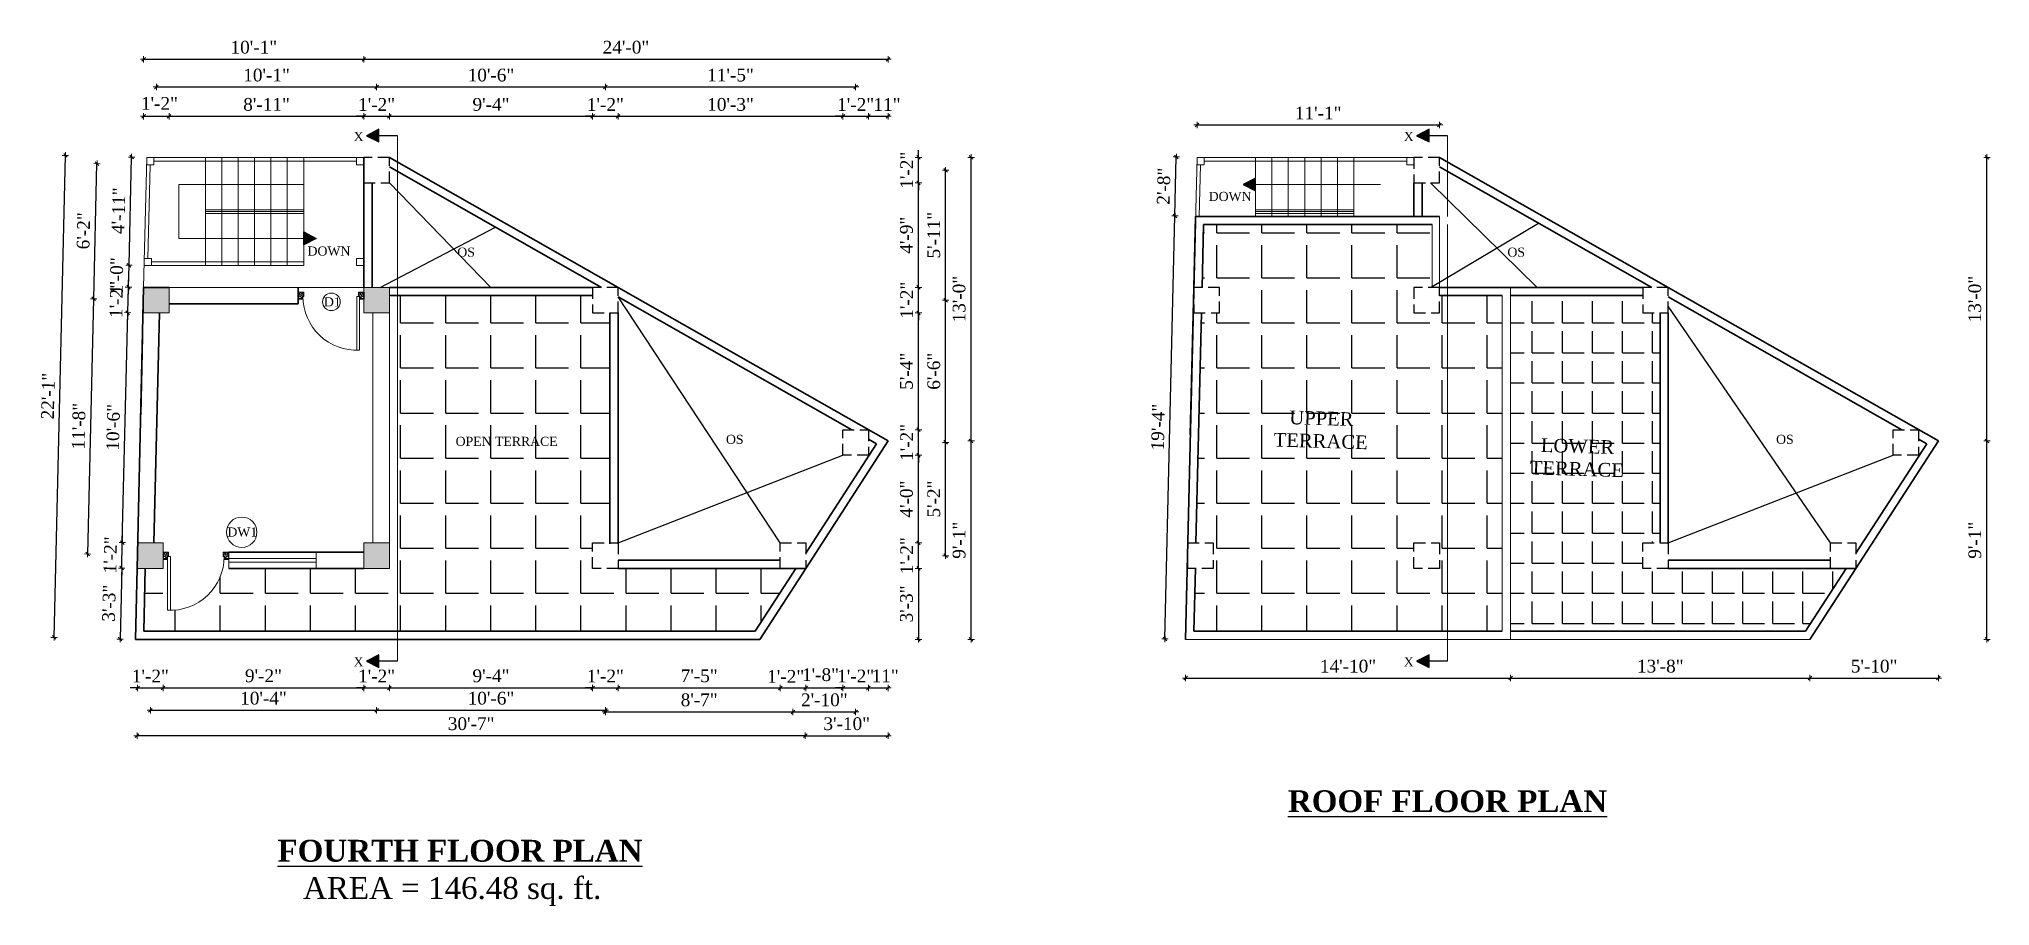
# Model space of a CAD drawing. Header units: inches. Extents: x 151827 to 346502, y -56182 to -23217.
# Drawn here: x 161633 to 162704, y -26795 to -26319 of the extents above; entities that cross this region are included whole.
import ezdxf

# ---------------------------------------------------------------- set-up
doc = ezdxf.new("R2010")
doc.units = ezdxf.units.IN
doc.header["$LTSCALE"] = 5
doc.header["$MEASUREMENT"] = 0
doc.linetypes.add('HIDDEN', pattern=[0.375, 0.25, -0.125])
for name, color, linetype, lineweight in [('A-WALL', 7, 'Continuous', 9), ('Dimension', 7, 'Continuous', 18), ('DOOR', 62, 'Continuous', 0), ('Dw', 2, 'Continuous', 18)]:
    doc.layers.add(name, color=color, linetype=linetype, lineweight=lineweight)
doc.layers.add('dim line', color=7, linetype='Continuous', lineweight=15, true_color=0xfab2b2)
doc.layers.add('TEXT', color=6, linetype='Continuous')
doc.layers.add('WALL', color=7, linetype='Continuous')
doc.styles.add('ordinary', font='times.ttf')
doc.dimstyles.new('Copy of 96', dxfattribs={"dimtxt": 7, "dimasz": 4, "dimexe": 0.5, "dimexo": 0.5, "dimgap": 3, "dimtad": 1, "dimdec": 1, "dimzin": 11, "dimdsep": 46, "dimlunit": 4, "dimtxsty": 'ordinary', "dimblk": 'OBLIQUE', "dimcen": 0.09, "dimse1": 1, "dimse2": 1, "dimclrt": 6, "dimazin": 0, "dimtfac": 1, "dimtdec": 1, "dimtix": 1, "dimtmove": 2, "dimatfit": 3, "dimldrblk": 'leader', "dimfxl": 0.5, "dimfxlon": 1, "dimtolj": 1, "dimtzin": 0, "dimarcsym": 0})

msp = doc.modelspace()

# ---------------------------------------------------------------- texts
at = {"layer": 'TEXT', "style": 'ordinary'}
for s, p in [('X', (161805.5, -26375.4, -72.7)), ('X', (162382, -26375.4, -72.7)), ('DOWN', (162274.9, -26408.3, -72.7)), ('DOWN', (161780.2, -26438.3, -72.7)), ('OS', (161862.4, -26438.9, -72.7)), ('OS', (162438.9, -26438.9, -72.7)), ('D1', (161789.2, -26466.2, -72.7)), ('OPEN TERRACE', (161861.5, -26542.8, -72.7)), ('OS', (162009.9, -26541.7, -72.7)), ('OS', (162586.4, -26541.7, -72.7)), ('DW1', (161736.2, -26592.6, -72.7)), ('X', (161805.5, -26663.9, -72.7)), ('X', (162382, -26663.9, -72.7))]:
    msp.add_text(s, height=5, dxfattribs=at).set_placement(p)
at = {"layer": 'TEXT', "char_height": 7.5, "attachment_point": 8, "rotation": 358.2896, "style": 'ordinary'}
for s, insert in [('UPPER\\PTERRACE', (162336.3, -26544, -72.7)), ('LOWER\\PTERRACE', (162476.9, -26559.3, -72.7))]:
    msp.add_mtext_dynamic_manual_height_columns(s, width=101.569, gutter_width=1720.7, heights=[0], dxfattribs=dict(at, insert=insert))
at = {"layer": 'TEXT', "char_height": 12, "width": 219.815, "attachment_point": 8, "style": 'ordinary'}
for s, insert in [('{\\fTimes New Roman|b1|i0|c0|p18;\\LROOF FLOOR PLAN}', (162406, -26744.1, -72.7)), ('{\\fTimes New Roman|b1|i0|c0|p18;\\LFOURTH FLOOR PLAN}', (161863.9, -26771.3, -72.7)), ('AREA = 146.48 sq. ft.', (161859.6, -26795.5, -72.7))]:
    msp.add_mtext(s, dxfattribs=dict(at, insert=insert))

# ---------------------------------------------------------------- blocks, each defined once
blk = doc.blocks.new('A$C27B36B59')
at = {"layer": 'DOOR'}
for p, q in [((0, 4), (0, 0)), ((2.5, 4), (0, 4)), ((0, 0), (3, 0)), ((2.5, 2.5), (2.5, 4)), ((3, 2.5), (2.5, 2.5)), ((3, 0), (3, 2.5))]:
    blk.add_line(p, q, dxfattribs=at)
for centre, radius, start, end in [((-1.4, -0.5), 4.75, 22.1411, 72.838), ((1.3, 2.1), 1.64, 45.138, 144.8948), ((2.2, 0.3), 2.49, 83.3149, 152.658), ((0.1, 0.4), 2.05, 349.4875, 93.6805), ((2, -0.5), 2.01, 58.7447, 166.495), ((-0.1, 0.3), 1.13, 343.542, 86.947), ((2.1, -0.4), 1.17, 38.2816, 160.1519)]:
    blk.add_arc(centre, radius, start, end, dxfattribs=at)
blk = doc.blocks.new('D2')
at = {"layer": 'DOOR'}
for p, q in [((74474, 24047.6), (74474, 24018.1)), ((74474, 24047.6), (74475.5, 24047.6)), ((74475.5, 24047.6), (74475.5, 24018.1))]:
    blk.add_line(p, q, dxfattribs=at)
blk.add_arc((74474, 24047.6), 29.5, 180, 272.9146, dxfattribs=at)
at = {"layer": 'DOOR', "xscale": -1, "rotation": 180}
blk.add_blockref('A$C27B36B59', (74442, 24050.1), dxfattribs=at)
at = {"layer": 'DOOR', "rotation": 180}
blk.add_blockref('A$C27B36B59', (74478, 24050.1), dxfattribs=at)
blk = doc.blocks.new('oblique')
at = {"color": 0, "lineweight": -2}
blk.add_line((0.25, 0.25), (-0.25, -0.25), dxfattribs=at)
at = {"layer": 'dim line', "lineweight": 9}
for p, q in [((-0.4375, 0), (0.4375, 0)), ((0, 0.4375), (0, -0.4375))]:
    blk.add_line(p, q, dxfattribs=at)
blk = doc.blocks.new('*D893')
at = {"layer": 'A-WALL', "color": 0, "lineweight": -2, "ltscale": 5, "transparency": 16777216}
for p, q in [((162115.6, -26596.1), (162115.6, -26592.1)), ((162115.6, -26610.1), (162115.6, -26596.1)), ((162115.6, -26610.1), (162115.6, -26614.1))]:
    blk.add_line(p, q, dxfattribs=at)
at = {"layer": 'Defpoints', "color": 0, "ltscale": 5, "transparency": 16777216}
for p in [(162053.7, -26596.1), (162115.6, -26596.1), (162053.7, -26610.1)]:
    blk.add_point(p, dxfattribs=at)
at = {"layer": 'A-WALL', "color": 0, "lineweight": -2, "ltscale": 5, "transparency": 16777216, "xscale": 4, "yscale": 4, "zscale": 4}
for p, rotation in [((162115.6, -26596.1), 270), ((162115.6, -26610.1), 90)]:
    blk.add_blockref('oblique', p, dxfattribs=dict(at, rotation=rotation))
at = {"layer": 'A-WALL', "color": 6, "ltscale": 5, "transparency": 16777216, "insert": (162109.1, -26603.1), "char_height": 7, "attachment_point": 5, "rotation": 90, "style": 'ordinary'}
blk.add_mtext('\\A1;1\'-2"', dxfattribs=at)
blk = doc.blocks.new('_OBLIQUE')
at = {"color": 0, "linetype": 'ByBlock'}
blk.add_line((-0.5, -0.5), (0.5, 0.5), dxfattribs=at)
blk = doc.blocks.new('leader')
at = {"layer": 'Dimension'}
for p, q in [((0, -4.33), (0, 4.33)), ((-4.42, 0), (4.42, 0))]:
    blk.add_line(p, q, dxfattribs=at)
blk = doc.blocks.new('*D894')
at = {"layer": 'A-WALL', "color": 0, "lineweight": -2, "ltscale": 5, "transparency": 16777216}
blk.add_line((162115.6, -26596.1), (162115.6, -26547.9), dxfattribs=at)
at = {"layer": 'Defpoints', "color": 0, "ltscale": 5, "transparency": 16777216}
for p in [(162088.1, -26547.9), (162115.6, -26547.9), (162053.7, -26596.1)]:
    blk.add_point(p, dxfattribs=at)
at = {"layer": 'A-WALL', "color": 0, "lineweight": -2, "ltscale": 5, "transparency": 16777216, "xscale": 4, "yscale": 4, "zscale": 4}
for p, rotation in [((162115.6, -26547.9), 90), ((162115.6, -26596.1), 270)]:
    blk.add_blockref('oblique', p, dxfattribs=dict(at, rotation=rotation))
at = {"layer": 'A-WALL', "color": 6, "ltscale": 5, "transparency": 16777216, "insert": (162109, -26572), "char_height": 7, "attachment_point": 5, "rotation": 90, "style": 'ordinary'}
blk.add_mtext('\\A1;4\'-0"', dxfattribs=at)
blk = doc.blocks.new('*D895')
at = {"layer": 'A-WALL', "color": 0, "lineweight": -2, "ltscale": 5, "transparency": 16777216}
for p, q in [((162115.6, -26533.9), (162115.6, -26529.9)), ((162115.6, -26547.9), (162115.6, -26533.9)), ((162115.6, -26547.9), (162115.6, -26551.9))]:
    blk.add_line(p, q, dxfattribs=at)
at = {"layer": 'Defpoints', "color": 0, "ltscale": 5, "transparency": 16777216}
for p in [(162088.1, -26533.9), (162115.6, -26533.9), (162088.1, -26547.9)]:
    blk.add_point(p, dxfattribs=at)
at = {"layer": 'A-WALL', "color": 0, "lineweight": -2, "ltscale": 5, "transparency": 16777216, "xscale": 4, "yscale": 4, "zscale": 4}
for p, rotation in [((162115.6, -26533.9), 270), ((162115.6, -26547.9), 90)]:
    blk.add_blockref('oblique', p, dxfattribs=dict(at, rotation=rotation))
at = {"layer": 'A-WALL', "color": 6, "ltscale": 5, "transparency": 16777216, "insert": (162109.1, -26540.9), "char_height": 7, "attachment_point": 5, "rotation": 90, "style": 'ordinary'}
blk.add_mtext('\\A1;1\'-2"', dxfattribs=at)
blk = doc.blocks.new('*D896')
at = {"layer": 'A-WALL', "color": 0, "lineweight": -2, "ltscale": 5, "transparency": 16777216}
blk.add_line((162115.6, -26533.9), (162115.6, -26469.8), dxfattribs=at)
at = {"layer": 'Defpoints', "color": 0, "ltscale": 5, "transparency": 16777216}
for p in [(161950.7, -26469.8), (162115.6, -26469.8), (162088.1, -26533.9)]:
    blk.add_point(p, dxfattribs=at)
at = {"layer": 'A-WALL', "color": 0, "lineweight": -2, "ltscale": 5, "transparency": 16777216, "xscale": 4, "yscale": 4, "zscale": 4}
for p, rotation in [((162115.6, -26469.8), 90), ((162115.6, -26533.9), 270)]:
    blk.add_blockref('oblique', p, dxfattribs=dict(at, rotation=rotation))
at = {"layer": 'A-WALL', "color": 6, "ltscale": 5, "transparency": 16777216, "insert": (162109, -26501.8), "char_height": 7, "attachment_point": 5, "rotation": 90, "style": 'ordinary'}
blk.add_mtext('\\A1;5\'-4"', dxfattribs=at)
blk = doc.blocks.new('*D897')
at = {"layer": 'A-WALL', "color": 0, "lineweight": -2, "ltscale": 5, "transparency": 16777216}
for p, q in [((162115.6, -26455.8), (162115.6, -26451.8)), ((162115.6, -26469.8), (162115.6, -26455.8)), ((162115.6, -26469.8), (162115.6, -26473.8))]:
    blk.add_line(p, q, dxfattribs=at)
at = {"layer": 'Defpoints', "color": 0, "ltscale": 5, "transparency": 16777216}
for p in [(161950.7, -26455.8), (162115.6, -26455.8), (161950.7, -26469.8)]:
    blk.add_point(p, dxfattribs=at)
at = {"layer": 'A-WALL', "color": 0, "lineweight": -2, "ltscale": 5, "transparency": 16777216, "xscale": 4, "yscale": 4, "zscale": 4}
for p, rotation in [((162115.6, -26455.8), 270), ((162115.6, -26469.8), 90)]:
    blk.add_blockref('oblique', p, dxfattribs=dict(at, rotation=rotation))
at = {"layer": 'A-WALL', "color": 6, "ltscale": 5, "transparency": 16777216, "insert": (162109.1, -26462.8), "char_height": 7, "attachment_point": 5, "rotation": 90, "style": 'ordinary'}
blk.add_mtext('\\A1;1\'-2"', dxfattribs=at)
blk = doc.blocks.new('*D898')
at = {"layer": 'A-WALL', "color": 0, "lineweight": -2, "ltscale": 5, "transparency": 16777216}
blk.add_line((162115.6, -26455.8), (162115.6, -26398.4), dxfattribs=at)
at = {"layer": 'Defpoints', "color": 0, "ltscale": 5, "transparency": 16777216}
for p in [(161825.1, -26398.4), (162115.6, -26398.4), (161950.7, -26455.8)]:
    blk.add_point(p, dxfattribs=at)
at = {"layer": 'A-WALL', "color": 0, "lineweight": -2, "ltscale": 5, "transparency": 16777216, "xscale": 4, "yscale": 4, "zscale": 4}
for p, rotation in [((162115.6, -26398.4), 90), ((162115.6, -26455.8), 270)]:
    blk.add_blockref('oblique', p, dxfattribs=dict(at, rotation=rotation))
at = {"layer": 'A-WALL', "color": 6, "ltscale": 5, "transparency": 16777216, "insert": (162109, -26427.1), "char_height": 7, "attachment_point": 5, "rotation": 90, "style": 'ordinary'}
blk.add_mtext('\\A1;4\'-9"', dxfattribs=at)
blk = doc.blocks.new('*D899')
at = {"layer": 'Defpoints', "color": 0, "linetype": 'HIDDEN', "ltscale": 5, "transparency": 16777216}
for p in [(161825.1, -26384.4), (162115.6, -26384.4), (161825.1, -26398.4)]:
    blk.add_point(p, dxfattribs=at)
at = {"layer": 'WALL', "color": 0, "lineweight": -2, "ltscale": 5, "transparency": 16777216}
for p, q in [((162115.6, -26384.4), (162115.6, -26380.4)), ((162115.6, -26398.4), (162115.6, -26384.4)), ((162115.6, -26398.4), (162115.6, -26402.4))]:
    blk.add_line(p, q, dxfattribs=at)
at = {"layer": 'WALL', "color": 0, "linetype": 'HIDDEN', "lineweight": -2, "ltscale": 5, "transparency": 16777216, "xscale": 4, "yscale": 4, "zscale": 4}
for p, rotation in [((162115.6, -26384.4), 270), ((162115.6, -26398.4), 90)]:
    blk.add_blockref('oblique', p, dxfattribs=dict(at, rotation=rotation))
at = {"layer": 'WALL', "color": 6, "linetype": 'HIDDEN', "ltscale": 5, "transparency": 16777216, "insert": (162109.1, -26391.4), "char_height": 7, "attachment_point": 5, "rotation": 90, "style": 'ordinary'}
blk.add_mtext('\\A1;1\'-2"', dxfattribs=at)
blk = doc.blocks.new('*D900')
at = {"layer": 'A-WALL', "color": 0, "lineweight": -2, "ltscale": 5, "transparency": 16777216}
blk.add_line((162130.5, -26603.1), (162130.5, -26540.9), dxfattribs=at)
at = {"layer": 'Defpoints', "color": 0, "ltscale": 5, "transparency": 16777216}
for p in [(162081.1, -26540.9), (162130.5, -26540.9), (162046.7, -26603.1)]:
    blk.add_point(p, dxfattribs=at)
at = {"layer": 'A-WALL', "color": 0, "lineweight": -2, "ltscale": 5, "transparency": 16777216, "xscale": 4, "yscale": 4, "zscale": 4}
for p, rotation in [((162130.5, -26540.9), 90), ((162130.5, -26603.1), 270)]:
    blk.add_blockref('oblique', p, dxfattribs=dict(at, rotation=rotation))
at = {"layer": 'A-WALL', "color": 6, "ltscale": 5, "transparency": 16777216, "insert": (162124, -26572), "char_height": 7, "attachment_point": 5, "rotation": 90, "style": 'ordinary'}
blk.add_mtext('\\A1;5\'-2"', dxfattribs=at)
blk = doc.blocks.new('*D901')
at = {"layer": 'A-WALL', "color": 0, "lineweight": -2, "ltscale": 5, "transparency": 16777216}
blk.add_line((162130.5, -26540.9), (162130.5, -26462.8), dxfattribs=at)
at = {"layer": 'Defpoints', "color": 0, "ltscale": 5, "transparency": 16777216}
for p in [(161943.7, -26462.8), (162130.5, -26462.8), (162081.1, -26540.9)]:
    blk.add_point(p, dxfattribs=at)
at = {"layer": 'A-WALL', "color": 0, "lineweight": -2, "ltscale": 5, "transparency": 16777216, "xscale": 4, "yscale": 4, "zscale": 4}
for p, rotation in [((162130.5, -26462.8), 90), ((162130.5, -26540.9), 270)]:
    blk.add_blockref('oblique', p, dxfattribs=dict(at, rotation=rotation))
at = {"layer": 'A-WALL', "color": 6, "ltscale": 5, "transparency": 16777216, "insert": (162124, -26501.8), "char_height": 7, "attachment_point": 5, "rotation": 90, "style": 'ordinary'}
blk.add_mtext('\\A1;6\'-6"', dxfattribs=at)
blk = doc.blocks.new('*D902')
at = {"layer": 'A-WALL', "color": 0, "lineweight": -2, "ltscale": 5, "transparency": 16777216}
blk.add_line((162130.5, -26462.8), (162130.5, -26391.4), dxfattribs=at)
at = {"layer": 'Defpoints', "color": 0, "ltscale": 5, "transparency": 16777216}
for p in [(161818.1, -26391.4), (162130.5, -26391.4), (161943.7, -26462.8)]:
    blk.add_point(p, dxfattribs=at)
at = {"layer": 'A-WALL', "color": 0, "lineweight": -2, "ltscale": 5, "transparency": 16777216, "xscale": 4, "yscale": 4, "zscale": 4}
for p, rotation in [((162130.5, -26391.4), 90), ((162130.5, -26462.8), 270)]:
    blk.add_blockref('oblique', p, dxfattribs=dict(at, rotation=rotation))
at = {"layer": 'A-WALL', "color": 6, "ltscale": 5, "transparency": 16777216, "insert": (162124, -26427.1), "char_height": 7, "attachment_point": 5, "rotation": 90, "style": 'ordinary'}
blk.add_mtext('\\A1;5\'-11"', dxfattribs=at)
blk = doc.blocks.new('*D903')
at = {"layer": 'A-WALL', "color": 0, "lineweight": -2, "ltscale": 5, "transparency": 16777216}
blk.add_line((162144.5, -26649.1), (162144.5, -26540.1), dxfattribs=at)
at = {"layer": 'Defpoints', "color": 0, "ltscale": 5, "transparency": 16777216}
for p in [(162098.9, -26540.1), (162144.5, -26540.1), (162028.5, -26649.1)]:
    blk.add_point(p, dxfattribs=at)
at = {"layer": 'A-WALL', "color": 0, "lineweight": -2, "ltscale": 5, "transparency": 16777216, "xscale": 4, "yscale": 4, "zscale": 4}
for p, rotation in [((162144.5, -26540.1), 90), ((162144.5, -26649.1), 270)]:
    blk.add_blockref('oblique', p, dxfattribs=dict(at, rotation=rotation))
at = {"layer": 'A-WALL', "color": 6, "ltscale": 5, "transparency": 16777216, "insert": (162137.9, -26594.6), "char_height": 7, "attachment_point": 5, "rotation": 90, "style": 'ordinary'}
blk.add_mtext('\\A1;9\'-1"', dxfattribs=at)
blk = doc.blocks.new('*D904')
at = {"layer": 'A-WALL', "color": 0, "lineweight": -2, "ltscale": 5, "transparency": 16777216}
blk.add_line((162144.5, -26540.1), (162144.5, -26384.4), dxfattribs=at)
at = {"layer": 'Defpoints', "color": 0, "ltscale": 5, "transparency": 16777216}
for p in [(161825.1, -26384.4), (162144.5, -26384.4), (162098.9, -26540.1)]:
    blk.add_point(p, dxfattribs=at)
at = {"layer": 'A-WALL', "color": 0, "lineweight": -2, "ltscale": 5, "transparency": 16777216, "xscale": 4, "yscale": 4, "zscale": 4}
for p, rotation in [((162144.5, -26384.4), 90), ((162144.5, -26540.1), 270)]:
    blk.add_blockref('oblique', p, dxfattribs=dict(at, rotation=rotation))
at = {"layer": 'A-WALL', "color": 6, "ltscale": 5, "transparency": 16777216, "insert": (162137.9, -26462.2), "char_height": 7, "attachment_point": 5, "rotation": 90, "style": 'ordinary'}
blk.add_mtext('\\A1;13\'-0"', dxfattribs=at)
blk = doc.blocks.new('*D943')
at = {"layer": 'A-WALL', "color": 0, "lineweight": -2, "ltscale": 50, "transparency": 16777216}
for p, q in [((161678.5, -26595.9), (161678.6, -26591.9)), ((161678.2, -26609.9), (161678.5, -26595.9)), ((161678.2, -26609.9), (161678.1, -26613.9))]:
    blk.add_line(p, q, dxfattribs=at)
at = {"layer": 'Defpoints', "color": 0, "ltscale": 50, "transparency": 16777216}
for p in [(161678.5, -26595.9), (161686.9, -26596.1), (161686.6, -26610.1)]:
    blk.add_point(p, dxfattribs=at)
at = {"layer": 'A-WALL', "color": 0, "lineweight": -2, "ltscale": 50, "transparency": 16777216, "xscale": 4, "yscale": 4, "zscale": 4}
for p, rotation in [((161678.5, -26595.9), 268.6423816930626), ((161678.2, -26609.9), 88.64238169306266)]:
    blk.add_blockref('oblique', p, dxfattribs=dict(at, rotation=rotation))
at = {"layer": 'A-WALL', "color": 6, "ltscale": 50, "transparency": 16777216, "insert": (161671.9, -26602.7), "char_height": 7, "attachment_point": 5, "rotation": 88.6424, "style": 'ordinary'}
blk.add_mtext('\\A1;1\'-2"', dxfattribs=at)
blk = doc.blocks.new('*D944')
at = {"layer": 'A-WALL', "color": 0, "lineweight": -2, "ltscale": 5, "transparency": 16777216}
blk.add_line((161678.5, -26595.9), (161681.5, -26469.6), dxfattribs=at)
at = {"layer": 'Defpoints', "color": 0, "ltscale": 5, "transparency": 16777216}
for p in [(161681.5, -26469.6), (161690.2, -26469.8), (161686.9, -26596.1)]:
    blk.add_point(p, dxfattribs=at)
at = {"layer": 'A-WALL', "color": 0, "lineweight": -2, "ltscale": 5, "transparency": 16777216, "xscale": 4, "yscale": 4, "zscale": 4}
for p, rotation in [((161681.5, -26469.6), 88.64238169298139), ((161678.5, -26595.9), 268.6423816929814)]:
    blk.add_blockref('oblique', p, dxfattribs=dict(at, rotation=rotation))
at = {"layer": 'A-WALL', "color": 6, "ltscale": 5, "transparency": 16777216, "insert": (161673.5, -26532.6), "char_height": 7, "attachment_point": 5, "rotation": 88.6424, "style": 'ordinary'}
blk.add_mtext('\\A1;10\'-6"', dxfattribs=at)
blk = doc.blocks.new('*D945')
at = {"layer": 'A-WALL', "color": 0, "lineweight": -2, "ltscale": 5, "transparency": 16777216}
for p, q in [((161681.9, -26455.6), (161682, -26451.6)), ((161681.5, -26469.6), (161681.9, -26455.6)), ((161681.5, -26469.6), (161681.4, -26473.6))]:
    blk.add_line(p, q, dxfattribs=at)
at = {"layer": 'Defpoints', "color": 0, "ltscale": 5, "transparency": 16777216}
for p in [(161681.9, -26455.6), (161690.2, -26455.8), (161690.2, -26469.8)]:
    blk.add_point(p, dxfattribs=at)
at = {"layer": 'A-WALL', "color": 0, "lineweight": -2, "ltscale": 5, "transparency": 16777216, "xscale": 4, "yscale": 4, "zscale": 4}
for p, rotation in [((161681.9, -26455.6), 268.6423816929814), ((161681.5, -26469.6), 88.64238169298143)]:
    blk.add_blockref('oblique', p, dxfattribs=dict(at, rotation=rotation))
at = {"layer": 'A-WALL', "color": 6, "ltscale": 5, "transparency": 16777216, "insert": (161675.2, -26462.4), "char_height": 7, "attachment_point": 5, "rotation": 88.6424, "style": 'ordinary'}
blk.add_mtext('\\A1;1\'-2"', dxfattribs=at)
blk = doc.blocks.new('*D905')
at = {"layer": 'A-WALL', "color": 0, "lineweight": -2, "ltscale": 5, "transparency": 16777216}
blk.add_line((161659.5, -26602.2), (161662.8, -26462), dxfattribs=at)
at = {"layer": 'Defpoints', "color": 0, "ltscale": 5, "transparency": 16777216}
for p in [(161662.8, -26462), (161697.2, -26462.8), (161693.9, -26603.1)]:
    blk.add_point(p, dxfattribs=at)
at = {"layer": 'A-WALL', "color": 0, "lineweight": -2, "ltscale": 5, "transparency": 16777216, "xscale": 4, "yscale": 4, "zscale": 4}
for p, rotation in [((161662.8, -26462), 88.64238169299772), ((161659.5, -26602.2), 268.6423816929977)]:
    blk.add_blockref('oblique', p, dxfattribs=dict(at, rotation=rotation))
at = {"layer": 'A-WALL', "color": 6, "ltscale": 5, "transparency": 16777216, "insert": (161654.6, -26532), "char_height": 7, "attachment_point": 5, "rotation": 88.6424, "style": 'ordinary'}
blk.add_mtext('\\A1;11\'-8"', dxfattribs=at)
blk = doc.blocks.new('*D906')
at = {"layer": 'A-WALL', "color": 0, "lineweight": -2, "ltscale": 5, "transparency": 16777216}
for p, q in [((161682.2, -26443.6), (161682.2, -26439.6)), ((161681.9, -26455.6), (161682.2, -26443.6)), ((161681.9, -26455.6), (161681.8, -26459.6))]:
    blk.add_line(p, q, dxfattribs=at)
at = {"layer": 'Defpoints', "color": 0, "ltscale": 5, "transparency": 16777216}
for p in [(161682.2, -26443.6), (161690.5, -26443.8), (161690.2, -26455.8)]:
    blk.add_point(p, dxfattribs=at)
at = {"layer": 'A-WALL', "color": 0, "lineweight": -2, "ltscale": 5, "transparency": 16777216, "xscale": 4, "yscale": 4, "zscale": 4}
for p, rotation in [((161682.2, -26443.6), 268.6423816929814), ((161681.9, -26455.6), 88.64238169298143)]:
    blk.add_blockref('oblique', p, dxfattribs=dict(at, rotation=rotation))
at = {"layer": 'A-WALL', "color": 6, "ltscale": 5, "transparency": 16777216, "insert": (161675.4, -26449.4), "char_height": 7, "attachment_point": 5, "rotation": 88.6424, "style": 'ordinary'}
blk.add_mtext('\\A1;1\'-0"', dxfattribs=at)
blk = doc.blocks.new('*D946')
at = {"layer": 'A-WALL', "color": 0, "lineweight": -2, "ltscale": 5, "transparency": 16777216}
blk.add_line((161678.2, -26609.9), (161677.3, -26648.9), dxfattribs=at)
at = {"layer": 'Defpoints', "color": 0, "ltscale": 5, "transparency": 16777216}
for p in [(161686.6, -26610.1), (161677.3, -26648.9), (161685.7, -26649.1)]:
    blk.add_point(p, dxfattribs=at)
at = {"layer": 'A-WALL', "color": 0, "lineweight": -2, "ltscale": 5, "transparency": 16777216, "xscale": 4, "yscale": 4, "zscale": 4}
for p, rotation in [((161678.2, -26609.9), 88.64238169298143), ((161677.3, -26648.9), 268.6423816929814)]:
    blk.add_blockref('oblique', p, dxfattribs=dict(at, rotation=rotation))
at = {"layer": 'A-WALL', "color": 6, "ltscale": 5, "transparency": 16777216, "insert": (161671.2, -26629.2), "char_height": 7, "attachment_point": 5, "rotation": 88.6424, "style": 'ordinary'}
blk.add_mtext('\\A1;3\'-3"', dxfattribs=at)
blk = doc.blocks.new('*D947')
at = {"layer": 'A-WALL', "color": 0, "lineweight": -2, "ltscale": 5, "transparency": 16777216}
blk.add_line((162115.6, -26610.1), (162115.6, -26649.1), dxfattribs=at)
at = {"layer": 'Defpoints', "color": 0, "ltscale": 5, "transparency": 16777216}
for p in [(162053.7, -26610.1), (162028.5, -26649.1), (162115.6, -26649.1)]:
    blk.add_point(p, dxfattribs=at)
at = {"layer": 'A-WALL', "color": 0, "lineweight": -2, "ltscale": 5, "transparency": 16777216, "xscale": 4, "yscale": 4, "zscale": 4}
for p, rotation in [((162115.6, -26610.1), 90), ((162115.6, -26649.1), 270)]:
    blk.add_blockref('oblique', p, dxfattribs=dict(at, rotation=rotation))
at = {"layer": 'A-WALL', "color": 6, "ltscale": 5, "transparency": 16777216, "insert": (162109, -26629.6), "char_height": 7, "attachment_point": 5, "rotation": 90, "style": 'ordinary'}
blk.add_mtext('\\A1;3\'-3"', dxfattribs=at)
blk = doc.blocks.new('*D907')
at = {"layer": 'A-WALL', "color": 0, "lineweight": -2, "ltscale": 5, "transparency": 16777216}
blk.add_line((161662.8, -26462), (161664.6, -26387.8), dxfattribs=at)
at = {"layer": 'Defpoints', "color": 0, "ltscale": 5, "transparency": 16777216}
for p in [(161664.6, -26387.8), (161818.1, -26391.4), (161697.2, -26462.8)]:
    blk.add_point(p, dxfattribs=at)
at = {"layer": 'A-WALL', "color": 0, "lineweight": -2, "ltscale": 5, "transparency": 16777216, "xscale": 4, "yscale": 4, "zscale": 4}
for p, rotation in [((161664.6, -26387.8), 88.64238169298139), ((161662.8, -26462), 268.6423816929814)]:
    blk.add_blockref('oblique', p, dxfattribs=dict(at, rotation=rotation))
at = {"layer": 'A-WALL', "color": 6, "ltscale": 5, "transparency": 16777216, "insert": (161657.2, -26424.7), "char_height": 7, "attachment_point": 5, "rotation": 88.6424, "style": 'ordinary'}
blk.add_mtext('\\A1;6\'-2"', dxfattribs=at)
blk = doc.blocks.new('*D908')
at = {"layer": 'A-WALL', "color": 0, "lineweight": -2, "ltscale": 5, "transparency": 16777216}
blk.add_line((161641.1, -26648), (161647.3, -26383.3), dxfattribs=at)
at = {"layer": 'Defpoints', "color": 0, "ltscale": 5, "transparency": 16777216}
for p in [(161647.3, -26383.3), (161691.9, -26384.4), (161685.7, -26649.1)]:
    blk.add_point(p, dxfattribs=at)
at = {"layer": 'A-WALL', "color": 0, "lineweight": -2, "ltscale": 5, "transparency": 16777216, "xscale": 4, "yscale": 4, "zscale": 4}
for p, rotation in [((161647.3, -26383.3), 88.64238169298139), ((161641.1, -26648), 268.6423816929814)]:
    blk.add_blockref('oblique', p, dxfattribs=dict(at, rotation=rotation))
at = {"layer": 'A-WALL', "color": 6, "ltscale": 5, "transparency": 16777216, "insert": (161637.7, -26515.5), "char_height": 7, "attachment_point": 5, "rotation": 88.6424, "style": 'ordinary'}
blk.add_mtext('\\A1;22\'-1"', dxfattribs=at)
blk = doc.blocks.new('*D948')
at = {"layer": 'A-WALL', "color": 0, "lineweight": -2, "ltscale": 5, "transparency": 16777216}
blk.add_line((161682.2, -26443.6), (161683.6, -26384.2), dxfattribs=at)
at = {"layer": 'Defpoints', "color": 0, "ltscale": 5, "transparency": 16777216}
for p in [(161683.6, -26384.2), (161691.9, -26384.4, -72.7), (161690.5, -26443.8, -72.7)]:
    blk.add_point(p, dxfattribs=at)
at = {"layer": 'A-WALL', "color": 0, "lineweight": -2, "ltscale": 5, "transparency": 16777216, "xscale": 4, "yscale": 4, "zscale": 4}
for p, rotation in [((161683.6, -26384.2), 88.64238169298139), ((161682.2, -26443.6), 268.6423816929814)]:
    blk.add_blockref('oblique', p, dxfattribs=dict(at, rotation=rotation))
at = {"layer": 'A-WALL', "color": 6, "ltscale": 5, "transparency": 16777216, "insert": (161676.4, -26413.7), "char_height": 7, "attachment_point": 5, "rotation": 88.6424, "style": 'ordinary'}
blk.add_mtext('\\A1;4\'-11"', dxfattribs=at)
blk = doc.blocks.new('*D909')
at = {"layer": 'A-WALL', "color": 0, "lineweight": -2, "ltscale": 50, "transparency": 16777216}
for p, q in [((161686.9, -26675.7), (161682.9, -26675.7)), ((161686.9, -26675.7), (161700.9, -26675.7)), ((161700.9, -26675.7), (161704.9, -26675.7))]:
    blk.add_line(p, q, dxfattribs=at)
at = {"layer": 'Defpoints', "color": 0, "ltscale": 50, "transparency": 16777216}
for p in [(161686.9, -26610.1), (161700.9, -26610.1), (161700.9, -26675.7)]:
    blk.add_point(p, dxfattribs=at)
at = {"layer": 'A-WALL', "color": 0, "lineweight": -2, "ltscale": 50, "transparency": 16777216, "xscale": 4, "yscale": 4, "zscale": 4}
blk.add_blockref('oblique', (161686.9, -26675.7), dxfattribs=at)
at = {"layer": 'A-WALL', "color": 0, "lineweight": -2, "ltscale": 50, "transparency": 16777216, "xscale": 4, "yscale": 4, "zscale": 4, "rotation": 180}
blk.add_blockref('oblique', (161700.9, -26675.7), dxfattribs=at)
at = {"layer": 'A-WALL', "color": 6, "ltscale": 50, "transparency": 16777216, "insert": (161693.9, -26669.2), "char_height": 7, "attachment_point": 5, "style": 'ordinary'}
blk.add_mtext('\\A1;1\'-2"', dxfattribs=at)
blk = doc.blocks.new('*D910')
at = {"layer": 'A-WALL', "color": 0, "lineweight": -2, "ltscale": 5, "transparency": 16777216}
blk.add_line((161700.9, -26675.7), (161811.1, -26675.7), dxfattribs=at)
at = {"layer": 'Defpoints', "color": 0, "ltscale": 5, "transparency": 16777216}
for p in [(161700.9, -26610.1), (161811.1, -26610.1), (161811.1, -26675.7)]:
    blk.add_point(p, dxfattribs=at)
at = {"layer": 'A-WALL', "color": 0, "lineweight": -2, "ltscale": 5, "transparency": 16777216, "xscale": 4, "yscale": 4, "zscale": 4, "rotation": 180}
blk.add_blockref('oblique', (161700.9, -26675.7), dxfattribs=at)
at = {"layer": 'A-WALL', "color": 0, "lineweight": -2, "ltscale": 5, "transparency": 16777216, "xscale": 4, "yscale": 4, "zscale": 4}
blk.add_blockref('oblique', (161811.1, -26675.7), dxfattribs=at)
at = {"layer": 'A-WALL', "color": 6, "ltscale": 5, "transparency": 16777216, "insert": (161756, -26669.1), "char_height": 7, "attachment_point": 5, "style": 'ordinary'}
blk.add_mtext('\\A1;9\'-2"', dxfattribs=at)
blk = doc.blocks.new('*D911')
at = {"layer": 'A-WALL', "color": 0, "lineweight": -2, "ltscale": 5, "transparency": 16777216}
for p, q in [((161811.1, -26675.7), (161807.1, -26675.7)), ((161811.1, -26675.7), (161825.1, -26675.7)), ((161825.1, -26675.7), (161829.1, -26675.7))]:
    blk.add_line(p, q, dxfattribs=at)
at = {"layer": 'Defpoints', "color": 0, "ltscale": 5, "transparency": 16777216}
for p in [(161811.1, -26610.1), (161825.1, -26610.1), (161825.1, -26675.7)]:
    blk.add_point(p, dxfattribs=at)
at = {"layer": 'A-WALL', "color": 0, "lineweight": -2, "ltscale": 5, "transparency": 16777216, "xscale": 4, "yscale": 4, "zscale": 4}
blk.add_blockref('oblique', (161811.1, -26675.7), dxfattribs=at)
at = {"layer": 'A-WALL', "color": 0, "lineweight": -2, "ltscale": 5, "transparency": 16777216, "xscale": 4, "yscale": 4, "zscale": 4, "rotation": 180}
blk.add_blockref('oblique', (161825.1, -26675.7), dxfattribs=at)
at = {"layer": 'A-WALL', "color": 6, "ltscale": 5, "transparency": 16777216, "insert": (161818.1, -26669.2), "char_height": 7, "attachment_point": 5, "style": 'ordinary'}
blk.add_mtext('\\A1;1\'-2"', dxfattribs=at)
blk = doc.blocks.new('*D912')
at = {"layer": 'A-WALL', "color": 0, "lineweight": -2, "ltscale": 5, "transparency": 16777216}
blk.add_line((161825.1, -26675.7), (161936.7, -26675.7), dxfattribs=at)
at = {"layer": 'Defpoints', "color": 0, "ltscale": 5, "transparency": 16777216}
for p in [(161825.1, -26610.1), (161936.7, -26610.1), (161936.7, -26675.7)]:
    blk.add_point(p, dxfattribs=at)
at = {"layer": 'A-WALL', "color": 0, "lineweight": -2, "ltscale": 5, "transparency": 16777216, "xscale": 4, "yscale": 4, "zscale": 4, "rotation": 180}
blk.add_blockref('oblique', (161825.1, -26675.7), dxfattribs=at)
at = {"layer": 'A-WALL', "color": 0, "lineweight": -2, "ltscale": 5, "transparency": 16777216, "xscale": 4, "yscale": 4, "zscale": 4}
blk.add_blockref('oblique', (161936.7, -26675.7), dxfattribs=at)
at = {"layer": 'A-WALL', "color": 6, "ltscale": 5, "transparency": 16777216, "insert": (161880.9, -26669.1), "char_height": 7, "attachment_point": 5, "style": 'ordinary'}
blk.add_mtext('\\A1;9\'-4"', dxfattribs=at)
blk = doc.blocks.new('*D913')
at = {"layer": 'A-WALL', "color": 0, "lineweight": -2, "ltscale": 5, "transparency": 16777216}
for p, q in [((161936.7, -26675.7), (161932.7, -26675.7)), ((161936.7, -26675.7), (161950.7, -26675.7)), ((161950.7, -26675.7), (161954.7, -26675.7))]:
    blk.add_line(p, q, dxfattribs=at)
at = {"layer": 'Defpoints', "color": 0, "ltscale": 5, "transparency": 16777216}
for p in [(161936.7, -26610.1), (161950.7, -26610.1), (161950.7, -26675.7)]:
    blk.add_point(p, dxfattribs=at)
at = {"layer": 'A-WALL', "color": 0, "lineweight": -2, "ltscale": 5, "transparency": 16777216, "xscale": 4, "yscale": 4, "zscale": 4}
blk.add_blockref('oblique', (161936.7, -26675.7), dxfattribs=at)
at = {"layer": 'A-WALL', "color": 0, "lineweight": -2, "ltscale": 5, "transparency": 16777216, "xscale": 4, "yscale": 4, "zscale": 4, "rotation": 180}
blk.add_blockref('oblique', (161950.7, -26675.7), dxfattribs=at)
at = {"layer": 'A-WALL', "color": 6, "ltscale": 5, "transparency": 16777216, "insert": (161943.7, -26669.2), "char_height": 7, "attachment_point": 5, "style": 'ordinary'}
blk.add_mtext('\\A1;1\'-2"', dxfattribs=at)
blk = doc.blocks.new('*D914')
at = {"layer": 'A-WALL', "color": 0, "lineweight": -2, "ltscale": 5, "transparency": 16777216}
blk.add_line((161950.7, -26675.7), (162039.7, -26675.7), dxfattribs=at)
at = {"layer": 'Defpoints', "color": 0, "ltscale": 5, "transparency": 16777216}
for p in [(161950.7, -26610.1), (162039.7, -26610.1), (162039.7, -26675.7)]:
    blk.add_point(p, dxfattribs=at)
at = {"layer": 'A-WALL', "color": 0, "lineweight": -2, "ltscale": 5, "transparency": 16777216, "xscale": 4, "yscale": 4, "zscale": 4, "rotation": 180}
blk.add_blockref('oblique', (161950.7, -26675.7), dxfattribs=at)
at = {"layer": 'A-WALL', "color": 0, "lineweight": -2, "ltscale": 5, "transparency": 16777216, "xscale": 4, "yscale": 4, "zscale": 4}
blk.add_blockref('oblique', (162039.7, -26675.7), dxfattribs=at)
at = {"layer": 'A-WALL', "color": 6, "ltscale": 5, "transparency": 16777216, "insert": (161995.2, -26669.1), "char_height": 7, "attachment_point": 5, "style": 'ordinary'}
blk.add_mtext('\\A1;7\'-5"', dxfattribs=at)
blk = doc.blocks.new('*D915')
at = {"layer": 'A-WALL', "color": 0, "lineweight": -2, "ltscale": 5, "transparency": 16777216}
blk.add_line((162039.7, -26675.7), (162053.7, -26675.7), dxfattribs=at)
at = {"layer": 'Defpoints', "color": 0, "ltscale": 5, "transparency": 16777216}
for p in [(162039.7, -26610.1), (162053.7, -26610.1), (162053.7, -26675.7)]:
    blk.add_point(p, dxfattribs=at)
at = {"layer": 'A-WALL', "color": 0, "lineweight": -2, "ltscale": 5, "transparency": 16777216, "xscale": 4, "yscale": 4, "zscale": 4, "rotation": 180}
blk.add_blockref('oblique', (162039.7, -26675.7), dxfattribs=at)
at = {"layer": 'A-WALL', "color": 0, "lineweight": -2, "ltscale": 5, "transparency": 16777216, "xscale": 4, "yscale": 4, "zscale": 4}
blk.add_blockref('oblique', (162053.7, -26675.7), dxfattribs=at)
at = {"layer": 'A-WALL', "color": 6, "ltscale": 5, "transparency": 16777216, "insert": (162042.7, -26669.4), "char_height": 7, "attachment_point": 5, "style": 'ordinary'}
blk.add_mtext('\\A1;1\'-2"', dxfattribs=at)
blk = doc.blocks.new('*D916')
at = {"layer": 'A-WALL', "color": 0, "lineweight": -2, "ltscale": 5, "transparency": 16777216}
blk.add_line((162053.7, -26675.7), (162074.1, -26675.7), dxfattribs=at)
at = {"layer": 'Defpoints', "color": 0, "ltscale": 5, "transparency": 16777216}
for p in [(162074.1, -26547.9), (162053.7, -26610.1), (162074.1, -26675.7)]:
    blk.add_point(p, dxfattribs=at)
at = {"layer": 'A-WALL', "color": 0, "lineweight": -2, "ltscale": 5, "transparency": 16777216, "xscale": 4, "yscale": 4, "zscale": 4, "rotation": 180}
blk.add_blockref('oblique', (162053.7, -26675.7), dxfattribs=at)
at = {"layer": 'A-WALL', "color": 0, "lineweight": -2, "ltscale": 5, "transparency": 16777216, "xscale": 4, "yscale": 4, "zscale": 4}
blk.add_blockref('oblique', (162074.1, -26675.7), dxfattribs=at)
at = {"layer": 'A-WALL', "color": 6, "ltscale": 5, "transparency": 16777216, "insert": (162061.8, -26668.5), "char_height": 7, "attachment_point": 5, "style": 'ordinary'}
blk.add_mtext('\\A1;1\'-8"', dxfattribs=at)
blk = doc.blocks.new('*D917')
at = {"layer": 'A-WALL', "color": 0, "lineweight": -2, "ltscale": 5, "transparency": 16777216}
for p, q in [((162074.1, -26675.7), (162070.1, -26675.7)), ((162074.1, -26675.7), (162088.1, -26675.7)), ((162088.1, -26675.7), (162092.1, -26675.7))]:
    blk.add_line(p, q, dxfattribs=at)
at = {"layer": 'Defpoints', "color": 0, "ltscale": 5, "transparency": 16777216}
for p in [(162074.1, -26547.9), (162088.1, -26547.9), (162088.1, -26675.7)]:
    blk.add_point(p, dxfattribs=at)
at = {"layer": 'A-WALL', "color": 0, "lineweight": -2, "ltscale": 5, "transparency": 16777216, "xscale": 4, "yscale": 4, "zscale": 4}
blk.add_blockref('oblique', (162074.1, -26675.7), dxfattribs=at)
at = {"layer": 'A-WALL', "color": 0, "lineweight": -2, "ltscale": 5, "transparency": 16777216, "xscale": 4, "yscale": 4, "zscale": 4, "rotation": 180}
blk.add_blockref('oblique', (162088.1, -26675.7), dxfattribs=at)
at = {"layer": 'A-WALL', "color": 6, "ltscale": 5, "transparency": 16777216, "insert": (162081.1, -26669.2), "char_height": 7, "attachment_point": 5, "style": 'ordinary'}
blk.add_mtext('\\A1;1\'-2"', dxfattribs=at)
blk = doc.blocks.new('*D918')
at = {"layer": 'A-WALL', "color": 0, "lineweight": -2, "ltscale": 5, "transparency": 16777216}
blk.add_line((162088.1, -26675.7), (162098.9, -26675.7), dxfattribs=at)
at = {"layer": 'Defpoints', "color": 0, "ltscale": 5, "transparency": 16777216}
for p in [(162088.1, -26547.9), (162098.9, -26540.1), (162098.9, -26675.7)]:
    blk.add_point(p, dxfattribs=at)
at = {"layer": 'A-WALL', "color": 0, "lineweight": -2, "ltscale": 5, "transparency": 16777216, "xscale": 4, "yscale": 4, "zscale": 4, "rotation": 180}
blk.add_blockref('oblique', (162088.1, -26675.7), dxfattribs=at)
at = {"layer": 'A-WALL', "color": 0, "lineweight": -2, "ltscale": 5, "transparency": 16777216, "xscale": 4, "yscale": 4, "zscale": 4}
blk.add_blockref('oblique', (162098.9, -26675.7), dxfattribs=at)
at = {"layer": 'A-WALL', "color": 6, "ltscale": 5, "transparency": 16777216, "insert": (162097.3, -26669.1), "char_height": 7, "attachment_point": 5, "style": 'ordinary'}
blk.add_mtext('\\A1;11"', dxfattribs=at)
blk = doc.blocks.new('*D919')
at = {"layer": 'A-WALL', "color": 0, "lineweight": -2, "ltscale": 5, "transparency": 16777216}
blk.add_line((161693.9, -26688), (161818.1, -26688), dxfattribs=at)
at = {"layer": 'Defpoints', "color": 0, "ltscale": 5, "transparency": 16777216}
for p in [(161693.9, -26603.1), (161818.1, -26603.1), (161818.1, -26688)]:
    blk.add_point(p, dxfattribs=at)
at = {"layer": 'A-WALL', "color": 0, "lineweight": -2, "ltscale": 5, "transparency": 16777216, "xscale": 4, "yscale": 4, "zscale": 4, "rotation": 180}
blk.add_blockref('oblique', (161693.9, -26688), dxfattribs=at)
at = {"layer": 'A-WALL', "color": 0, "lineweight": -2, "ltscale": 5, "transparency": 16777216, "xscale": 4, "yscale": 4, "zscale": 4}
blk.add_blockref('oblique', (161818.1, -26688), dxfattribs=at)
at = {"layer": 'A-WALL', "color": 6, "ltscale": 5, "transparency": 16777216, "insert": (161756, -26681.4), "char_height": 7, "attachment_point": 5, "style": 'ordinary'}
blk.add_mtext('\\A1;10\'-4"', dxfattribs=at)
blk = doc.blocks.new('*D920')
at = {"layer": 'A-WALL', "color": 0, "lineweight": -2, "ltscale": 5, "transparency": 16777216}
blk.add_line((161943.7, -26688.9), (162046.7, -26688.9), dxfattribs=at)
at = {"layer": 'Defpoints', "color": 0, "ltscale": 5, "transparency": 16777216}
for p in [(161943.7, -26603.1), (162046.7, -26603.1), (162046.7, -26688.9)]:
    blk.add_point(p, dxfattribs=at)
at = {"layer": 'A-WALL', "color": 0, "lineweight": -2, "ltscale": 5, "transparency": 16777216, "xscale": 4, "yscale": 4, "zscale": 4, "rotation": 180}
blk.add_blockref('oblique', (161943.7, -26688.9), dxfattribs=at)
at = {"layer": 'A-WALL', "color": 0, "lineweight": -2, "ltscale": 5, "transparency": 16777216, "xscale": 4, "yscale": 4, "zscale": 4}
blk.add_blockref('oblique', (162046.7, -26688.9), dxfattribs=at)
at = {"layer": 'A-WALL', "color": 6, "ltscale": 5, "transparency": 16777216, "insert": (161995.2, -26682.3), "char_height": 7, "attachment_point": 5, "style": 'ordinary'}
blk.add_mtext('\\A1;8\'-7"', dxfattribs=at)
blk = doc.blocks.new('*D921')
at = {"layer": 'A-WALL', "color": 0, "lineweight": -2, "ltscale": 5, "transparency": 16777216}
blk.add_line((161818.1, -26688), (161943.7, -26688), dxfattribs=at)
at = {"layer": 'Defpoints', "color": 0, "ltscale": 5, "transparency": 16777216}
for p in [(161818.1, -26603.1), (161943.7, -26603.1), (161943.7, -26688)]:
    blk.add_point(p, dxfattribs=at)
at = {"layer": 'A-WALL', "color": 0, "lineweight": -2, "ltscale": 5, "transparency": 16777216, "xscale": 4, "yscale": 4, "zscale": 4, "rotation": 180}
blk.add_blockref('oblique', (161818.1, -26688), dxfattribs=at)
at = {"layer": 'A-WALL', "color": 0, "lineweight": -2, "ltscale": 5, "transparency": 16777216, "xscale": 4, "yscale": 4, "zscale": 4}
blk.add_blockref('oblique', (161943.7, -26688), dxfattribs=at)
at = {"layer": 'A-WALL', "color": 6, "ltscale": 5, "transparency": 16777216, "insert": (161880.9, -26681.4), "char_height": 7, "attachment_point": 5, "style": 'ordinary'}
blk.add_mtext('\\A1;10\'-6"', dxfattribs=at)
blk = doc.blocks.new('*D922')
at = {"layer": 'A-WALL', "color": 0, "lineweight": -2, "ltscale": 5, "transparency": 16777216}
blk.add_line((162046.7, -26688.9), (162081.1, -26688.9), dxfattribs=at)
at = {"layer": 'Defpoints', "color": 0, "ltscale": 5, "transparency": 16777216}
for p in [(162081.1, -26540.9), (162046.7, -26603.1), (162081.1, -26688.9)]:
    blk.add_point(p, dxfattribs=at)
at = {"layer": 'A-WALL', "color": 0, "lineweight": -2, "ltscale": 5, "transparency": 16777216, "xscale": 4, "yscale": 4, "zscale": 4, "rotation": 180}
blk.add_blockref('oblique', (162046.7, -26688.9), dxfattribs=at)
at = {"layer": 'A-WALL', "color": 0, "lineweight": -2, "ltscale": 5, "transparency": 16777216, "xscale": 4, "yscale": 4, "zscale": 4}
blk.add_blockref('oblique', (162081.1, -26688.9), dxfattribs=at)
at = {"layer": 'A-WALL', "color": 6, "ltscale": 5, "transparency": 16777216, "insert": (162063.9, -26682.3), "char_height": 7, "attachment_point": 5, "style": 'ordinary'}
blk.add_mtext('\\A1;2\'-10"', dxfattribs=at)
blk = doc.blocks.new('*D923')
at = {"layer": 'A-WALL', "color": 0, "lineweight": -2, "ltscale": 5, "transparency": 16777216}
blk.add_line((162053.4, -26702), (161686.6, -26702), dxfattribs=at)
at = {"layer": 'Defpoints', "color": 0, "ltscale": 5, "transparency": 16777216}
for p in [(161686.6, -26610.1), (162053.4, -26610.1), (161686.6, -26702)]:
    blk.add_point(p, dxfattribs=at)
at = {"layer": 'A-WALL', "color": 0, "lineweight": -2, "ltscale": 5, "transparency": 16777216, "xscale": 4, "yscale": 4, "zscale": 4, "rotation": 180}
blk.add_blockref('oblique', (161686.6, -26702), dxfattribs=at)
at = {"layer": 'A-WALL', "color": 0, "lineweight": -2, "ltscale": 5, "transparency": 16777216, "xscale": 4, "yscale": 4, "zscale": 4}
blk.add_blockref('oblique', (162053.4, -26702), dxfattribs=at)
at = {"layer": 'A-WALL', "color": 6, "ltscale": 5, "transparency": 16777216, "insert": (161870, -26695.4), "char_height": 7, "attachment_point": 5, "style": 'ordinary'}
blk.add_mtext('\\A1;30\'-7"', dxfattribs=at)
blk = doc.blocks.new('*D924')
at = {"layer": 'A-WALL', "color": 0, "lineweight": -2, "ltscale": 5, "transparency": 16777216}
blk.add_line((162053.4, -26702), (162098.9, -26702), dxfattribs=at)
at = {"layer": 'Defpoints', "color": 0, "ltscale": 5, "transparency": 16777216}
for p in [(162098.9, -26540.1), (162053.4, -26610.1), (162098.9, -26702)]:
    blk.add_point(p, dxfattribs=at)
at = {"layer": 'A-WALL', "color": 0, "lineweight": -2, "ltscale": 5, "transparency": 16777216, "xscale": 4, "yscale": 4, "zscale": 4, "rotation": 180}
blk.add_blockref('oblique', (162053.4, -26702), dxfattribs=at)
at = {"layer": 'A-WALL', "color": 0, "lineweight": -2, "ltscale": 5, "transparency": 16777216, "xscale": 4, "yscale": 4, "zscale": 4}
blk.add_blockref('oblique', (162098.9, -26702), dxfattribs=at)
at = {"layer": 'A-WALL', "color": 6, "ltscale": 5, "transparency": 16777216, "insert": (162076.2, -26695.4), "char_height": 7, "attachment_point": 5, "style": 'ordinary'}
blk.add_mtext('\\A1;3\'-10"', dxfattribs=at)
blk = doc.blocks.new('*D937')
at = {"layer": 'A-WALL', "color": 0, "lineweight": -2, "ltscale": 50, "transparency": 16777216}
blk.add_line((161690.2, -26361.8), (161704.2, -26361.8), dxfattribs=at)
at = {"layer": 'Defpoints', "color": 0, "ltscale": 50, "transparency": 16777216}
for p in [(161704.2, -26361.8), (161690.2, -26455.8), (161704.2, -26455.8)]:
    blk.add_point(p, dxfattribs=at)
at = {"layer": 'A-WALL', "color": 0, "lineweight": -2, "ltscale": 50, "transparency": 16777216, "xscale": 4, "yscale": 4, "zscale": 4, "rotation": 180}
blk.add_blockref('oblique', (161690.2, -26361.8), dxfattribs=at)
at = {"layer": 'A-WALL', "color": 0, "lineweight": -2, "ltscale": 50, "transparency": 16777216, "xscale": 4, "yscale": 4, "zscale": 4}
blk.add_blockref('oblique', (161704.2, -26361.8), dxfattribs=at)
at = {"layer": 'A-WALL', "color": 6, "ltscale": 50, "transparency": 16777216, "insert": (161698.9, -26354.7), "char_height": 7, "attachment_point": 5, "style": 'ordinary'}
blk.add_mtext('\\A1;1\'-2"', dxfattribs=at)
blk = doc.blocks.new('*D938')
at = {"layer": 'A-WALL', "color": 0, "lineweight": -2, "ltscale": 5, "transparency": 16777216}
blk.add_line((161704.2, -26361.8), (161811.1, -26361.8), dxfattribs=at)
at = {"layer": 'Defpoints', "color": 0, "ltscale": 5, "transparency": 16777216}
for p in [(161811.1, -26361.8), (161811.1, -26384.4), (161704.2, -26455.8)]:
    blk.add_point(p, dxfattribs=at)
at = {"layer": 'A-WALL', "color": 0, "lineweight": -2, "ltscale": 5, "transparency": 16777216, "xscale": 4, "yscale": 4, "zscale": 4, "rotation": 180}
blk.add_blockref('oblique', (161704.2, -26361.8), dxfattribs=at)
at = {"layer": 'A-WALL', "color": 0, "lineweight": -2, "ltscale": 5, "transparency": 16777216, "xscale": 4, "yscale": 4, "zscale": 4}
blk.add_blockref('oblique', (161811.1, -26361.8), dxfattribs=at)
at = {"layer": 'A-WALL', "color": 6, "ltscale": 5, "transparency": 16777216, "insert": (161757.7, -26355.3), "char_height": 7, "attachment_point": 5, "style": 'ordinary'}
blk.add_mtext('\\A1;8\'-11"', dxfattribs=at)
blk = doc.blocks.new('*D939')
at = {"layer": 'A-WALL', "color": 0, "lineweight": -2, "ltscale": 5, "transparency": 16777216}
for p, q in [((161811.1, -26361.8), (161807.1, -26361.8)), ((161811.1, -26361.8), (161825.1, -26361.8)), ((161825.1, -26361.8), (161829.1, -26361.8))]:
    blk.add_line(p, q, dxfattribs=at)
at = {"layer": 'Defpoints', "color": 0, "ltscale": 5, "transparency": 16777216}
for p in [(161825.1, -26361.8), (161811.1, -26384.4), (161825.1, -26384.4)]:
    blk.add_point(p, dxfattribs=at)
at = {"layer": 'A-WALL', "color": 0, "lineweight": -2, "ltscale": 5, "transparency": 16777216, "xscale": 4, "yscale": 4, "zscale": 4}
blk.add_blockref('oblique', (161811.1, -26361.8), dxfattribs=at)
at = {"layer": 'A-WALL', "color": 0, "lineweight": -2, "ltscale": 5, "transparency": 16777216, "xscale": 4, "yscale": 4, "zscale": 4, "rotation": 180}
blk.add_blockref('oblique', (161825.1, -26361.8), dxfattribs=at)
at = {"layer": 'A-WALL', "color": 6, "ltscale": 5, "transparency": 16777216, "insert": (161818.1, -26355.3), "char_height": 7, "attachment_point": 5, "style": 'ordinary'}
blk.add_mtext('\\A1;1\'-2"', dxfattribs=at)
blk = doc.blocks.new('*D925')
at = {"layer": 'A-WALL', "color": 0, "lineweight": -2, "ltscale": 5, "transparency": 16777216}
blk.add_line((161825.1, -26361.8), (161936.7, -26361.8), dxfattribs=at)
at = {"layer": 'Defpoints', "color": 0, "ltscale": 5, "transparency": 16777216}
for p in [(161936.7, -26361.8), (161825.1, -26384.4), (161936.7, -26455.8)]:
    blk.add_point(p, dxfattribs=at)
at = {"layer": 'A-WALL', "color": 0, "lineweight": -2, "ltscale": 5, "transparency": 16777216, "xscale": 4, "yscale": 4, "zscale": 4, "rotation": 180}
blk.add_blockref('oblique', (161825.1, -26361.8), dxfattribs=at)
at = {"layer": 'A-WALL', "color": 0, "lineweight": -2, "ltscale": 5, "transparency": 16777216, "xscale": 4, "yscale": 4, "zscale": 4}
blk.add_blockref('oblique', (161936.7, -26361.8), dxfattribs=at)
at = {"layer": 'A-WALL', "color": 6, "ltscale": 5, "transparency": 16777216, "insert": (161880.9, -26355.3), "char_height": 7, "attachment_point": 5, "style": 'ordinary'}
blk.add_mtext('\\A1;9\'-4"', dxfattribs=at)
blk = doc.blocks.new('*D926')
at = {"layer": 'A-WALL', "color": 0, "lineweight": -2, "ltscale": 5, "transparency": 16777216}
for p, q in [((161936.7, -26361.8), (161932.7, -26361.8)), ((161936.7, -26361.8), (161950.7, -26361.8)), ((161950.7, -26361.8), (161954.7, -26361.8))]:
    blk.add_line(p, q, dxfattribs=at)
at = {"layer": 'Defpoints', "color": 0, "ltscale": 5, "transparency": 16777216}
for p in [(161950.7, -26361.8), (161936.7, -26455.8), (161950.7, -26455.8)]:
    blk.add_point(p, dxfattribs=at)
at = {"layer": 'A-WALL', "color": 0, "lineweight": -2, "ltscale": 5, "transparency": 16777216, "xscale": 4, "yscale": 4, "zscale": 4}
blk.add_blockref('oblique', (161936.7, -26361.8), dxfattribs=at)
at = {"layer": 'A-WALL', "color": 0, "lineweight": -2, "ltscale": 5, "transparency": 16777216, "xscale": 4, "yscale": 4, "zscale": 4, "rotation": 180}
blk.add_blockref('oblique', (161950.7, -26361.8), dxfattribs=at)
at = {"layer": 'A-WALL', "color": 6, "ltscale": 5, "transparency": 16777216, "insert": (161943.7, -26355.3), "char_height": 7, "attachment_point": 5, "style": 'ordinary'}
blk.add_mtext('\\A1;1\'-2"', dxfattribs=at)
blk = doc.blocks.new('*D927')
at = {"layer": 'A-WALL', "color": 0, "lineweight": -2, "ltscale": 5, "transparency": 16777216}
blk.add_line((161950.7, -26361.8), (162074.1, -26361.8), dxfattribs=at)
at = {"layer": 'Defpoints', "color": 0, "ltscale": 5, "transparency": 16777216}
for p in [(162074.1, -26361.8), (161950.7, -26455.8), (162074.1, -26533.9)]:
    blk.add_point(p, dxfattribs=at)
at = {"layer": 'A-WALL', "color": 0, "lineweight": -2, "ltscale": 5, "transparency": 16777216, "xscale": 4, "yscale": 4, "zscale": 4, "rotation": 180}
blk.add_blockref('oblique', (161950.7, -26361.8), dxfattribs=at)
at = {"layer": 'A-WALL', "color": 0, "lineweight": -2, "ltscale": 5, "transparency": 16777216, "xscale": 4, "yscale": 4, "zscale": 4}
blk.add_blockref('oblique', (162074.1, -26361.8), dxfattribs=at)
at = {"layer": 'A-WALL', "color": 6, "ltscale": 5, "transparency": 16777216, "insert": (162012.4, -26355.3), "char_height": 7, "attachment_point": 5, "style": 'ordinary'}
blk.add_mtext('\\A1;10\'-3"', dxfattribs=at)
blk = doc.blocks.new('*D928')
at = {"layer": 'A-WALL', "color": 0, "lineweight": -2, "ltscale": 5, "transparency": 16777216}
for p, q in [((162074.1, -26361.8), (162070.1, -26361.8)), ((162074.1, -26361.8), (162088.1, -26361.8)), ((162088.1, -26361.8), (162092.1, -26361.8))]:
    blk.add_line(p, q, dxfattribs=at)
at = {"layer": 'Defpoints', "color": 0, "ltscale": 5, "transparency": 16777216}
for p in [(162088.1, -26361.8), (162074.1, -26533.9), (162088.1, -26533.9)]:
    blk.add_point(p, dxfattribs=at)
at = {"layer": 'A-WALL', "color": 0, "lineweight": -2, "ltscale": 5, "transparency": 16777216, "xscale": 4, "yscale": 4, "zscale": 4}
blk.add_blockref('oblique', (162074.1, -26361.8), dxfattribs=at)
at = {"layer": 'A-WALL', "color": 0, "lineweight": -2, "ltscale": 5, "transparency": 16777216, "xscale": 4, "yscale": 4, "zscale": 4, "rotation": 180}
blk.add_blockref('oblique', (162088.1, -26361.8), dxfattribs=at)
at = {"layer": 'A-WALL', "color": 6, "ltscale": 5, "transparency": 16777216, "insert": (162081.1, -26355.3), "char_height": 7, "attachment_point": 5, "style": 'ordinary'}
blk.add_mtext('\\A1;1\'-2"', dxfattribs=at)
blk = doc.blocks.new('*D929')
at = {"layer": 'A-WALL', "color": 0, "lineweight": -2, "ltscale": 5, "transparency": 16777216}
blk.add_line((162088.1, -26361.8), (162098.9, -26361.8), dxfattribs=at)
at = {"layer": 'Defpoints', "color": 0, "ltscale": 5, "transparency": 16777216}
for p in [(162098.9, -26361.8), (162088.1, -26533.9), (162098.9, -26540.1)]:
    blk.add_point(p, dxfattribs=at)
at = {"layer": 'A-WALL', "color": 0, "lineweight": -2, "ltscale": 5, "transparency": 16777216, "xscale": 4, "yscale": 4, "zscale": 4, "rotation": 180}
blk.add_blockref('oblique', (162088.1, -26361.8), dxfattribs=at)
at = {"layer": 'A-WALL', "color": 0, "lineweight": -2, "ltscale": 5, "transparency": 16777216, "xscale": 4, "yscale": 4, "zscale": 4}
blk.add_blockref('oblique', (162098.9, -26361.8), dxfattribs=at)
at = {"layer": 'A-WALL', "color": 6, "ltscale": 5, "transparency": 16777216, "insert": (162098.3, -26355.3), "char_height": 7, "attachment_point": 5, "style": 'ordinary'}
blk.add_mtext('\\A1;11"', dxfattribs=at)
blk = doc.blocks.new('*D930')
at = {"layer": 'A-WALL', "color": 0, "lineweight": -2, "ltscale": 5, "transparency": 16777216}
blk.add_line((161697.2, -26345.7), (161818.1, -26345.7), dxfattribs=at)
at = {"layer": 'Defpoints', "color": 0, "ltscale": 5, "transparency": 16777216}
for p in [(161818.1, -26345.7), (161697.2, -26462.8), (161818.1, -26462.8)]:
    blk.add_point(p, dxfattribs=at)
at = {"layer": 'A-WALL', "color": 0, "lineweight": -2, "ltscale": 5, "transparency": 16777216, "xscale": 4, "yscale": 4, "zscale": 4, "rotation": 180}
blk.add_blockref('oblique', (161697.2, -26345.7), dxfattribs=at)
at = {"layer": 'A-WALL', "color": 0, "lineweight": -2, "ltscale": 5, "transparency": 16777216, "xscale": 4, "yscale": 4, "zscale": 4}
blk.add_blockref('oblique', (161818.1, -26345.7), dxfattribs=at)
at = {"layer": 'A-WALL', "color": 6, "ltscale": 5, "transparency": 16777216, "insert": (161757.7, -26339.2), "char_height": 7, "attachment_point": 5, "style": 'ordinary'}
blk.add_mtext('\\A1;10\'-1"', dxfattribs=at)
blk = doc.blocks.new('*D931')
at = {"layer": 'A-WALL', "color": 0, "lineweight": -2, "ltscale": 5, "transparency": 16777216}
blk.add_line((161818.1, -26345.7), (161943.7, -26345.7), dxfattribs=at)
at = {"layer": 'Defpoints', "color": 0, "ltscale": 5, "transparency": 16777216}
for p in [(161943.7, -26345.7), (161818.1, -26462.8), (161943.7, -26462.8)]:
    blk.add_point(p, dxfattribs=at)
at = {"layer": 'A-WALL', "color": 0, "lineweight": -2, "ltscale": 5, "transparency": 16777216, "xscale": 4, "yscale": 4, "zscale": 4, "rotation": 180}
blk.add_blockref('oblique', (161818.1, -26345.7), dxfattribs=at)
at = {"layer": 'A-WALL', "color": 0, "lineweight": -2, "ltscale": 5, "transparency": 16777216, "xscale": 4, "yscale": 4, "zscale": 4}
blk.add_blockref('oblique', (161943.7, -26345.7), dxfattribs=at)
at = {"layer": 'A-WALL', "color": 6, "ltscale": 5, "transparency": 16777216, "insert": (161880.9, -26339.2), "char_height": 7, "attachment_point": 5, "style": 'ordinary'}
blk.add_mtext('\\A1;10\'-6"', dxfattribs=at)
blk = doc.blocks.new('*D932')
at = {"layer": 'A-WALL', "color": 0, "lineweight": -2, "ltscale": 5, "transparency": 16777216}
blk.add_line((161943.7, -26345.7), (162081.1, -26345.7), dxfattribs=at)
at = {"layer": 'Defpoints', "color": 0, "ltscale": 5, "transparency": 16777216}
for p in [(162081.1, -26345.7), (161943.7, -26462.8), (162081.1, -26540.9)]:
    blk.add_point(p, dxfattribs=at)
at = {"layer": 'A-WALL', "color": 0, "lineweight": -2, "ltscale": 5, "transparency": 16777216, "xscale": 4, "yscale": 4, "zscale": 4, "rotation": 180}
blk.add_blockref('oblique', (161943.7, -26345.7), dxfattribs=at)
at = {"layer": 'A-WALL', "color": 0, "lineweight": -2, "ltscale": 5, "transparency": 16777216, "xscale": 4, "yscale": 4, "zscale": 4}
blk.add_blockref('oblique', (162081.1, -26345.7), dxfattribs=at)
at = {"layer": 'A-WALL', "color": 6, "ltscale": 5, "transparency": 16777216, "insert": (162012.4, -26339.2), "char_height": 7, "attachment_point": 5, "style": 'ordinary'}
blk.add_mtext('\\A1;11\'-5"', dxfattribs=at)
blk = doc.blocks.new('*D933')
at = {"layer": 'A-WALL', "color": 0, "lineweight": -2, "ltscale": 5, "transparency": 16777216}
blk.add_line((161690.2, -26330.5), (161811.1, -26330.5), dxfattribs=at)
at = {"layer": 'Defpoints', "color": 0, "ltscale": 5, "transparency": 16777216}
for p in [(161811.1, -26330.5), (161811.1, -26384.4), (161690.2, -26455.8)]:
    blk.add_point(p, dxfattribs=at)
at = {"layer": 'A-WALL', "color": 0, "lineweight": -2, "ltscale": 5, "transparency": 16777216, "xscale": 4, "yscale": 4, "zscale": 4, "rotation": 180}
blk.add_blockref('oblique', (161690.2, -26330.5), dxfattribs=at)
at = {"layer": 'A-WALL', "color": 0, "lineweight": -2, "ltscale": 5, "transparency": 16777216, "xscale": 4, "yscale": 4, "zscale": 4}
blk.add_blockref('oblique', (161811.1, -26330.5), dxfattribs=at)
at = {"layer": 'A-WALL', "color": 6, "ltscale": 5, "transparency": 16777216, "insert": (161750.7, -26323.9), "char_height": 7, "attachment_point": 5, "style": 'ordinary'}
blk.add_mtext('\\A1;10\'-1"', dxfattribs=at)
blk = doc.blocks.new('*D934')
at = {"layer": 'A-WALL', "color": 0, "lineweight": -2, "ltscale": 5, "transparency": 16777216}
blk.add_line((161811.1, -26330.5), (162098.9, -26330.5), dxfattribs=at)
at = {"layer": 'Defpoints', "color": 0, "ltscale": 5, "transparency": 16777216}
for p in [(162098.9, -26330.5), (161811.1, -26384.4), (162098.9, -26540.1)]:
    blk.add_point(p, dxfattribs=at)
at = {"layer": 'A-WALL', "color": 0, "lineweight": -2, "ltscale": 5, "transparency": 16777216, "xscale": 4, "yscale": 4, "zscale": 4, "rotation": 180}
blk.add_blockref('oblique', (161811.1, -26330.5), dxfattribs=at)
at = {"layer": 'A-WALL', "color": 0, "lineweight": -2, "ltscale": 5, "transparency": 16777216, "xscale": 4, "yscale": 4, "zscale": 4}
blk.add_blockref('oblique', (162098.9, -26330.5), dxfattribs=at)
at = {"layer": 'A-WALL', "color": 6, "ltscale": 5, "transparency": 16777216, "insert": (161955, -26323.9), "char_height": 7, "attachment_point": 5, "style": 'ordinary'}
blk.add_mtext('\\A1;24\'-0"', dxfattribs=at)
blk = doc.blocks.new('*D935')
at = {"layer": 'A-WALL', "color": 0, "lineweight": -2, "ltscale": 5, "transparency": 16777216}
blk.add_line((162262.2, -26670.3), (162440.6, -26670.3), dxfattribs=at)
at = {"layer": 'Defpoints', "color": 0, "ltscale": 5, "transparency": 16777216}
for p in [(162262.2, -26649.1, -72.7), (162440.6, -26649.1, -72.7), (162440.6, -26670.3)]:
    blk.add_point(p, dxfattribs=at)
at = {"layer": 'A-WALL', "color": 0, "lineweight": -2, "ltscale": 5, "transparency": 16777216, "xscale": 4, "yscale": 4, "zscale": 4, "rotation": 180}
blk.add_blockref('oblique', (162262.2, -26670.3), dxfattribs=at)
at = {"layer": 'A-WALL', "color": 0, "lineweight": -2, "ltscale": 5, "transparency": 16777216, "xscale": 4, "yscale": 4, "zscale": 4}
blk.add_blockref('oblique', (162440.6, -26670.3), dxfattribs=at)
at = {"layer": 'A-WALL', "color": 6, "ltscale": 5, "transparency": 16777216, "insert": (162351.4, -26663.8), "char_height": 7, "attachment_point": 5, "style": 'ordinary'}
blk.add_mtext('\\A1;14\'-10"', dxfattribs=at)
blk = doc.blocks.new('*D949')
at = {"layer": 'A-WALL', "color": 0, "lineweight": -2, "ltscale": 5, "transparency": 16777216}
blk.add_line((162440.6, -26670.3), (162605, -26670.3), dxfattribs=at)
at = {"layer": 'Defpoints', "color": 0, "ltscale": 5, "transparency": 16777216}
for p in [(162440.6, -26649.1, -72.7), (162605, -26649.1, -72.7), (162605, -26670.3)]:
    blk.add_point(p, dxfattribs=at)
at = {"layer": 'A-WALL', "color": 0, "lineweight": -2, "ltscale": 5, "transparency": 16777216, "xscale": 4, "yscale": 4, "zscale": 4, "rotation": 180}
blk.add_blockref('oblique', (162440.6, -26670.3), dxfattribs=at)
at = {"layer": 'A-WALL', "color": 0, "lineweight": -2, "ltscale": 5, "transparency": 16777216, "xscale": 4, "yscale": 4, "zscale": 4}
blk.add_blockref('oblique', (162605, -26670.3), dxfattribs=at)
at = {"layer": 'A-WALL', "color": 6, "ltscale": 5, "transparency": 16777216, "insert": (162522.8, -26663.8), "char_height": 7, "attachment_point": 5, "style": 'ordinary'}
blk.add_mtext('\\A1;13\'-8"', dxfattribs=at)
blk = doc.blocks.new('*D950')
at = {"layer": 'A-WALL', "color": 0, "lineweight": -2, "ltscale": 5, "transparency": 16777216}
blk.add_line((162605, -26670.3), (162675.5, -26670.3), dxfattribs=at)
at = {"layer": 'Defpoints', "color": 0, "ltscale": 5, "transparency": 16777216}
for p in [(162675.5, -26540.1, -72.7), (162605, -26649.1, -72.7), (162675.5, -26670.3)]:
    blk.add_point(p, dxfattribs=at)
at = {"layer": 'A-WALL', "color": 0, "lineweight": -2, "ltscale": 5, "transparency": 16777216, "xscale": 4, "yscale": 4, "zscale": 4, "rotation": 180}
blk.add_blockref('oblique', (162605, -26670.3), dxfattribs=at)
at = {"layer": 'A-WALL', "color": 0, "lineweight": -2, "ltscale": 5, "transparency": 16777216, "xscale": 4, "yscale": 4, "zscale": 4}
blk.add_blockref('oblique', (162675.5, -26670.3), dxfattribs=at)
at = {"layer": 'A-WALL', "color": 6, "ltscale": 5, "transparency": 16777216, "insert": (162640.2, -26663.8), "char_height": 7, "attachment_point": 5, "style": 'ordinary'}
blk.add_mtext('\\A1;5\'-10"', dxfattribs=at)
blk = doc.blocks.new('*D936')
at = {"layer": 'A-WALL', "color": 0, "lineweight": -2, "ltscale": 5, "transparency": 16777216}
blk.add_line((162250.9, -26648.8), (162256.4, -26416.5), dxfattribs=at)
at = {"layer": 'Defpoints', "color": 0, "ltscale": 5, "transparency": 16777216}
for p in [(162256.4, -26416.5), (162267.7, -26416.8, -72.7), (162262.2, -26649.1, -72.7)]:
    blk.add_point(p, dxfattribs=at)
at = {"layer": 'A-WALL', "color": 0, "lineweight": -2, "ltscale": 5, "transparency": 16777216, "xscale": 4, "yscale": 4, "zscale": 4}
for p, rotation in [((162256.4, -26416.5), 88.64238169319516), ((162250.9, -26648.8), 268.6423816931951)]:
    blk.add_blockref('oblique', p, dxfattribs=dict(at, rotation=rotation))
at = {"layer": 'A-WALL', "color": 6, "ltscale": 5, "transparency": 16777216, "insert": (162247.1, -26532.5), "char_height": 7, "attachment_point": 5, "rotation": 88.6424, "style": 'ordinary'}
blk.add_mtext('\\A1;19\'-4"', dxfattribs=at)
blk = doc.blocks.new('*D951')
at = {"layer": 'A-WALL', "color": 0, "lineweight": -2, "ltscale": 5, "transparency": 16777216}
blk.add_line((162256.4, -26416.5), (162257.1, -26384.1), dxfattribs=at)
at = {"layer": 'Defpoints', "color": 0, "ltscale": 5, "transparency": 16777216}
for p in [(162257.1, -26384.1), (162268.5, -26384.4, -72.7), (162267.7, -26416.8, -72.7)]:
    blk.add_point(p, dxfattribs=at)
at = {"layer": 'A-WALL', "color": 0, "lineweight": -2, "ltscale": 5, "transparency": 16777216, "xscale": 4, "yscale": 4, "zscale": 4}
for p, rotation in [((162257.1, -26384.1), 88.64238169334628), ((162256.4, -26416.5), 268.6423816933463)]:
    blk.add_blockref('oblique', p, dxfattribs=dict(at, rotation=rotation))
at = {"layer": 'A-WALL', "color": 6, "ltscale": 5, "transparency": 16777216, "insert": (162250.2, -26400.2), "char_height": 7, "attachment_point": 5, "rotation": 88.6424, "style": 'ordinary'}
blk.add_mtext('\\A1;2\'-8"', dxfattribs=at)
blk = doc.blocks.new('*D940')
at = {"layer": 'A-WALL', "color": 0, "lineweight": -2, "ltscale": 5, "transparency": 16777216}
blk.add_line((162268.5, -26366.5), (162401.6, -26366.5), dxfattribs=at)
at = {"layer": 'Defpoints', "color": 0, "ltscale": 5, "transparency": 16777216}
for p in [(162401.6, -26366.5), (162268.5, -26384.4, -72.7), (162401.6, -26384.4, -72.7)]:
    blk.add_point(p, dxfattribs=at)
at = {"layer": 'A-WALL', "color": 0, "lineweight": -2, "ltscale": 5, "transparency": 16777216, "xscale": 4, "yscale": 4, "zscale": 4, "rotation": 180}
blk.add_blockref('oblique', (162268.5, -26366.5), dxfattribs=at)
at = {"layer": 'A-WALL', "color": 0, "lineweight": -2, "ltscale": 5, "transparency": 16777216, "xscale": 4, "yscale": 4, "zscale": 4}
blk.add_blockref('oblique', (162401.6, -26366.5), dxfattribs=at)
at = {"layer": 'A-WALL', "color": 6, "ltscale": 5, "transparency": 16777216, "insert": (162335, -26360), "char_height": 7, "attachment_point": 5, "style": 'ordinary'}
blk.add_mtext('\\A1;11\'-1"', dxfattribs=at)
blk = doc.blocks.new('*D941')
at = {"layer": 'A-WALL', "color": 0, "lineweight": -2, "ltscale": 5, "transparency": 16777216}
blk.add_line((162702.1, -26649.1), (162702.1, -26540.1), dxfattribs=at)
at = {"layer": 'Defpoints', "color": 0, "ltscale": 5, "transparency": 16777216}
for p in [(162675.5, -26540.1, -72.7), (162702.1, -26540.1), (162605, -26649.1, -72.7)]:
    blk.add_point(p, dxfattribs=at)
at = {"layer": 'A-WALL', "color": 0, "lineweight": -2, "ltscale": 5, "transparency": 16777216, "xscale": 4, "yscale": 4, "zscale": 4}
for p, rotation in [((162702.1, -26540.1), 90), ((162702.1, -26649.1), 270)]:
    blk.add_blockref('oblique', p, dxfattribs=dict(at, rotation=rotation))
at = {"layer": 'A-WALL', "color": 6, "ltscale": 5, "transparency": 16777216, "insert": (162695.5, -26594.6), "char_height": 7, "attachment_point": 5, "rotation": 90, "style": 'ordinary'}
blk.add_mtext('\\A1;9\'-1"', dxfattribs=at)
blk = doc.blocks.new('*D942')
at = {"layer": 'A-WALL', "color": 0, "lineweight": -2, "ltscale": 5, "transparency": 16777216}
blk.add_line((162702.1, -26540.1), (162702.1, -26384.4), dxfattribs=at)
at = {"layer": 'Defpoints', "color": 0, "ltscale": 5, "transparency": 16777216}
for p in [(162401.6, -26384.4, -72.7), (162702.1, -26384.4), (162675.5, -26540.1, -72.7)]:
    blk.add_point(p, dxfattribs=at)
at = {"layer": 'A-WALL', "color": 0, "lineweight": -2, "ltscale": 5, "transparency": 16777216, "xscale": 4, "yscale": 4, "zscale": 4}
for p, rotation in [((162702.1, -26384.4), 90), ((162702.1, -26540.1), 270)]:
    blk.add_blockref('oblique', p, dxfattribs=dict(at, rotation=rotation))
at = {"layer": 'A-WALL', "color": 6, "ltscale": 5, "transparency": 16777216, "insert": (162695.5, -26462.2), "char_height": 7, "attachment_point": 5, "rotation": 90, "style": 'ordinary'}
blk.add_mtext('\\A1;13\'-0"', dxfattribs=at)

# ---------------------------------------------------------------- dimensions: what is measured, and where the dimension line sits
at = {"layer": 'A-WALL', "ltscale": 5}
for base, p1, p2, picture, middle in [((161811.1, -26330.5, -72.7), (161690.2, -26455.8, -72.7), (161811.1, -26384.4, -72.7), '*D933', (161750.7, -26323.9, -72.7)), ((162098.9, -26330.5, -72.7), (161811.1, -26384.4, -72.7), (162098.9, -26540.1, -72.7), '*D934', (161955, -26323.9, -72.7)), ((161818.1, -26345.7, -72.7), (161697.2, -26462.8, -72.7), (161818.1, -26462.8, -72.7), '*D930', (161757.7, -26339.2, -72.7)), ((161943.7, -26345.7, -72.7), (161818.1, -26462.8, -72.7), (161943.7, -26462.8, -72.7), '*D931', (161880.9, -26339.2, -72.7)), ((162081.1, -26345.7, -72.7), (161943.7, -26462.8, -72.7), (162081.1, -26540.9, -72.7), '*D932', (162012.4, -26339.2, -72.7)), ((161811.1, -26361.8, -72.7), (161704.2, -26455.8, -72.7), (161811.1, -26384.4, -72.7), '*D938', (161757.7, -26355.3, -72.7)), ((161825.1, -26361.8, -72.7), (161811.1, -26384.4, -72.7), (161825.1, -26384.4, -72.7), '*D939', (161818.1, -26355.3, -72.7)), ((161936.7, -26361.8, -72.7), (161825.1, -26384.4, -72.7), (161936.7, -26455.8, -72.7), '*D925', (161880.9, -26355.3, -72.7)), ((161950.7, -26361.8, -72.7), (161936.7, -26455.8, -72.7), (161950.7, -26455.8, -72.7), '*D926', (161943.7, -26355.3, -72.7)), ((162074.1, -26361.8, -72.7), (161950.7, -26455.8, -72.7), (162074.1, -26533.9, -72.7), '*D927', (162012.4, -26355.3, -72.7)), ((162088.1, -26361.8, -72.7), (162074.1, -26533.9, -72.7), (162088.1, -26533.9, -72.7), '*D928', (162081.1, -26355.3, -72.7)), ((162401.6, -26366.5), (162268.5, -26384.4, -72.7), (162401.6, -26384.4, -72.7), '*D940', (162335, -26360)), ((162081.1, -26688.9, -72.7), (162046.7, -26603.1, -72.7), (162081.1, -26540.9, -72.7), '*D922', (162063.9, -26682.3, -72.7)), ((162098.9313, -26701.9697, -72.7113), (162053.3716, -26610.0626, -72.7113), (162098.9313, -26540.0565, -72.7113), '*D924', (162076.1514, -26695.4091, -72.7113)), ((162088.1, -26675.7, -72.7), (162074.1, -26547.9, -72.7), (162088.1, -26547.9, -72.7), '*D917', (162081.1, -26669.2, -72.7)), ((162675.4574, -26670.3152), (162605.0197, -26649.0626, -72.7113), (162675.4574, -26540.0565, -72.7113), '*D950', (162640.2385, -26663.7546)), ((161818.1, -26688, -72.7), (161693.9, -26603.1, -72.7), (161818.1, -26603.1, -72.7), '*D919', (161756, -26681.4, -72.7)), ((161943.7, -26688, -72.7), (161818.1, -26603.1, -72.7), (161943.7, -26603.1, -72.7), '*D921', (161880.9, -26681.4, -72.7)), ((162046.7, -26688.9, -72.7), (161943.7, -26603.1, -72.7), (162046.7, -26603.1, -72.7), '*D920', (161995.2, -26682.3, -72.7)), ((161686.6, -26702, -72.7), (162053.4, -26610.1, -72.7), (161686.6, -26610.1, -72.7), '*D923', (161870, -26695.4, -72.7)), ((161811.1, -26675.7, -72.7), (161700.9, -26610.1, -72.7), (161811.1, -26610.1, -72.7), '*D910', (161756, -26669.1, -72.7)), ((161825.1, -26675.7, -72.7), (161811.1, -26610.1, -72.7), (161825.1, -26610.1, -72.7), '*D911', (161818.1, -26669.2, -72.7)), ((161936.7, -26675.7, -72.7), (161825.1, -26610.1, -72.7), (161936.7, -26610.1, -72.7), '*D912', (161880.9, -26669.1, -72.7)), ((161950.7, -26675.7, -72.7), (161936.7, -26610.1, -72.7), (161950.7, -26610.1, -72.7), '*D913', (161943.7, -26669.2, -72.7)), ((162039.7, -26675.7, -72.7), (161950.7, -26610.1, -72.7), (162039.7, -26610.1, -72.7), '*D914', (161995.2, -26669.1, -72.7)), ((162440.6, -26670.3), (162262.2, -26649.1, -72.7), (162440.6, -26649.1, -72.7), '*D935', (162351.4, -26663.8)), ((162605, -26670.3), (162440.6, -26649.1, -72.7), (162605, -26649.1, -72.7), '*D949', (162522.8, -26663.8))]:
    dim = msp.add_linear_dim(base=base, p1=p1, p2=p2, dimstyle='Copy of 96', override={"dimdec": 0, "dimblk": 'oblique', "dimtdec": 0, "dimarcsym": 1}, dxfattribs=at)
    dim.commit()
    dim.dimension.update_dxf_attribs({"geometry": picture, "text_midpoint": middle})
at = {"layer": 'A-WALL', "ltscale": 50}
dim = msp.add_linear_dim(base=(161704.2, -26361.8, -72.7), p1=(161690.2, -26455.8, -72.7), p2=(161704.2, -26455.8, -72.7), dimstyle='Copy of 96', override={"dimdec": 0, "dimblk": 'oblique', "dimtdec": 0, "dimarcsym": 1}, dxfattribs=at)
dim.commit()
dim.dimension.update_dxf_attribs({"geometry": '*D937', "text_midpoint": (161698.9, -26354.7, -72.7), "dimtype": 160})
at = {"layer": 'A-WALL', "ltscale": 5}
for base, p1, p2, picture, middle in [((162098.9, -26361.8, -72.7), (162088.1, -26533.9, -72.7), (162098.9, -26540.1, -72.7), '*D929', (162098.3, -26355.3, -72.7)), ((162074.1, -26675.7, -72.7), (162053.7, -26610.1, -72.7), (162074.1, -26547.9, -72.7), '*D916', (162061.8, -26668.5, -72.7)), ((162098.9, -26675.7, -72.7), (162088.1, -26547.9, -72.7), (162098.9, -26540.1, -72.7), '*D918', (162097.3, -26669.1, -72.7)), ((162053.7, -26675.7, -72.7), (162039.7, -26610.1, -72.7), (162053.7, -26610.1, -72.7), '*D915', (162042.7, -26669.4, -72.7))]:
    dim = msp.add_linear_dim(base=base, p1=p1, p2=p2, dimstyle='Copy of 96', override={"dimdec": 0, "dimblk": 'oblique', "dimtdec": 0, "dimarcsym": 1}, dxfattribs=at)
    dim.commit()
    dim.dimension.update_dxf_attribs({"geometry": picture, "text_midpoint": middle, "dimtype": 160})
for base, p1, p2, angle, picture, middle in [((161647.3, -26383.3, -72.7), (161685.7, -26649.1, -72.7), (161691.9, -26384.4, -72.7), 268.6424, '*D908', (161637.7, -26515.5, -72.7)), ((161664.6, -26387.8, -72.7), (161697.2, -26462.8, -72.7), (161818.1, -26391.4, -72.7), 268.6424, '*D907', (161657.2, -26424.7, -72.7)), ((161683.6, -26384.2), (161690.5, -26443.8, -72.7), (161691.9, -26384.4, -72.7), 268.6424, '*D948', (161676.4, -26413.7)), ((162130.5, -26391.4, -72.7), (161943.7, -26462.8, -72.7), (161818.1, -26391.4, -72.7), 90, '*D902', (162124, -26427.1, -72.7)), ((162144.5, -26384.4, -72.7), (162098.9, -26540.1, -72.7), (161825.1, -26384.4, -72.7), 90, '*D904', (162137.9, -26462.2, -72.7)), ((162257.1, -26384.1), (162267.7, -26416.8, -72.7), (162268.5, -26384.4, -72.7), 268.6424, '*D951', (162250.2, -26400.2)), ((162702.1, -26384.4), (162675.5, -26540.1, -72.7), (162401.6, -26384.4, -72.7), 90, '*D942', (162695.5, -26462.2)), ((162115.6, -26398.4, -72.7), (161950.7, -26455.8, -72.7), (161825.1, -26398.4, -72.7), 90, '*D898', (162109, -26427.1, -72.7)), ((161682.2, -26443.6, -72.7), (161690.2, -26455.8, -72.7), (161690.5, -26443.8, -72.7), 268.6424, '*D906', (161675.4, -26449.4, -72.7)), ((161681.9, -26455.6, -72.7), (161690.2, -26469.8, -72.7), (161690.2, -26455.8, -72.7), 268.6424, '*D945', (161675.2, -26462.4, -72.7)), ((162115.6, -26455.8, -72.7), (161950.7, -26469.8, -72.7), (161950.7, -26455.8, -72.7), 90, '*D897', (162109.1, -26462.8, -72.7)), ((162130.5, -26462.8, -72.7), (162081.1, -26540.9, -72.7), (161943.7, -26462.8, -72.7), 90, '*D901', (162124, -26501.8, -72.7)), ((161681.5, -26469.6, -72.7), (161686.9, -26596.1, -72.7), (161690.2, -26469.8, -72.7), 268.6424, '*D944', (161673.5, -26532.6, -72.7)), ((162115.6, -26469.8, -72.7), (162088.1, -26533.9, -72.7), (161950.7, -26469.8, -72.7), 90, '*D896', (162109, -26501.8, -72.7)), ((162144.5, -26540.1, -72.7), (162028.5, -26649.1, -72.7), (162098.9, -26540.1, -72.7), 90, '*D903', (162137.9, -26594.6, -72.7)), ((162130.5, -26540.9, -72.7), (162046.7, -26603.1, -72.7), (162081.1, -26540.9, -72.7), 90, '*D900', (162124, -26572, -72.7)), ((162115.6, -26533.9, -72.7), (162088.1, -26547.9, -72.7), (162088.1, -26533.9, -72.7), 90, '*D895', (162109.1, -26540.9, -72.7)), ((162702.1, -26540.1), (162605, -26649.1, -72.7), (162675.5, -26540.1, -72.7), 90, '*D941', (162695.5, -26594.6)), ((162115.6, -26547.9, -72.7), (162053.7, -26596.1, -72.7), (162088.1, -26547.9, -72.7), 90, '*D894', (162109, -26572, -72.7)), ((162115.6, -26596.1, -72.7), (162053.7, -26610.1, -72.7), (162053.7, -26596.1, -72.7), 90, '*D893', (162109.1, -26603.1, -72.7)), ((161677.3, -26648.9, -72.7), (161686.6, -26610.1, -72.7), (161685.7, -26649.1, -72.7), 268.6424, '*D946', (161671.2, -26629.2, -72.7)), ((162115.6, -26649.1, -72.7), (162053.7, -26610.1, -72.7), (162028.5, -26649.1, -72.7), 90, '*D947', (162109, -26629.6, -72.7))]:
    dim = msp.add_linear_dim(base=base, p1=p1, p2=p2, angle=angle, dimstyle='Copy of 96', override={"dimdec": 0, "dimblk": 'oblique', "dimtdec": 0, "dimarcsym": 1}, dxfattribs=at)
    dim.commit()
    dim.dimension.update_dxf_attribs({"geometry": picture, "text_midpoint": middle})
for p1, p2, distance, picture, middle in [((162262.2, -26649.1, -72.7), (162267.7, -26416.8, -72.7), 11.3, '*D936', (162247.1, -26532.5)), ((161693.9, -26603.1, -72.7), (161697.2, -26462.8, -72.7), 34.4, '*D905', (161654.6, -26532, -72.7))]:
    dim = msp.add_aligned_dim(p1=p1, p2=p2, distance=distance, dimstyle='Copy of 96', override={"dimdec": 0, "dimblk": 'oblique', "dimtdec": 0, "dimarcsym": 1}, dxfattribs=at)
    dim.commit()
    dim.dimension.update_dxf_attribs({"geometry": picture, "text_midpoint": middle})
at = {"layer": 'A-WALL', "ltscale": 50}
dim = msp.add_aligned_dim(p1=(161686.6, -26610.1, -72.7), p2=(161686.9, -26596.1, -72.7), distance=8.4, dimstyle='Copy of 96', override={"dimdec": 0, "dimblk": 'oblique', "dimtdec": 0, "dimarcsym": 1}, dxfattribs=at)
dim.commit()
dim.dimension.update_dxf_attribs({"geometry": '*D943', "text_midpoint": (161671.9, -26602.7, -72.7)})
dim = msp.add_linear_dim(base=(161700.9, -26675.7, -72.7), p1=(161686.9, -26610.1, -72.7), p2=(161700.9, -26610.1, -72.7), dimstyle='Copy of 96', override={"dimdec": 0, "dimblk": 'oblique', "dimtdec": 0, "dimarcsym": 1}, dxfattribs=at)
dim.commit()
dim.dimension.update_dxf_attribs({"geometry": '*D909', "text_midpoint": (161693.9, -26669.2, -72.7)})
at = {"layer": 'WALL', "color": 2, "linetype": 'HIDDEN', "ltscale": 5}
dim = msp.add_linear_dim(base=(162115.6, -26384.4, -72.7), p1=(161825.1, -26398.4, -72.7), p2=(161825.1, -26384.4, -72.7), angle=90, dimstyle='Copy of 96', override={"dimdec": 0, "dimblk": 'oblique', "dimtdec": 0, "dimarcsym": 1}, dxfattribs=at)
dim.commit()
dim.dimension.update_dxf_attribs({"geometry": '*D899', "text_midpoint": (162109.1, -26391.4, -72.7)})

# ---------------------------------------------------------------- hatches: boundary and pattern name
at = {"ltscale": 5}
for points in [[(161819.4, -26375.9), (161819.4, -26368.9), (161812.5, -26372.5)], [(162395.9, -26375.9), (162395.9, -26368.9), (162389, -26372.5)], [(162300.6, -26402.7), (162300.6, -26395.7), (162293.8, -26399.2)], [(161778.1, -26432.4), (161778.1, -26425.3), (161785, -26428.9)], [(161819.4, -26664.5), (161819.4, -26657.5), (161812.5, -26661.1)], [(162395.9, -26664.5), (162395.9, -26657.5), (162389, -26661.1)]]:
    msp.add_hatch(color=256, dxfattribs=at).paths.add_polyline_path(points)
at = {"layer": 'WALL', "linetype": 'ByBlock', "ltscale": 5, "true_color": 0xf8991e}
h = msp.add_hatch(dxfattribs=at)
h.set_pattern_fill('ANGLE', color=30, scale=90)
h.set_pattern_definition([(0, (23258.545, 650.744), (0, 24.75), [18, -6.75]), (90, (23258.545, 650.744), (-24.75, 2e-15), [18, -6.75])])
h.paths.add_polyline_path([(162436.1, -26460.3), (162401.6, -26460.3), (162401.6, -26469.8), (162387.6, -26469.8), (162387.6, -26455.8), (162396.6, -26455.8), (162397.6, -26455.2), (162397.6, -26421.3), (162272.1, -26421.3), (162271.3, -26455.8), (162280.8, -26455.8), (162280.8, -26469.8), (162270.9, -26469.8), (162267.9, -26596.1), (162277.4, -26596.1), (162277.4, -26610.1), (162267.6, -26610.1), (162266.8, -26644.6), (162436.1, -26644.6)])
h.paths.add_polyline_path([(162387.6, -26596.1), (162401.6, -26596.1), (162401.6, -26610.1), (162387.6, -26610.1)], flags=16)
h.paths.add_polyline_path([(162309, -26547.3), (162363.2, -26548.9), (162364, -26520.4), (162309.9, -26518.8)], flags=24)
h = msp.add_hatch(color=30, dxfattribs=at)
h.dxf.hatch_style = 1
h.paths.add_polyline_path([(161690.2, -26469.8), (161704.2, -26469.8), (161704.2, -26455.8), (161690.2, -26455.8)])
h = msp.add_hatch(dxfattribs=at)
h.set_pattern_fill('ANGLE', color=30, scale=90)
h.set_pattern_definition([(0, (23355.018, 650.744), (0, 24.75), [18, -6.75]), (90, (23355.018, 650.744), (-24.75, 2e-15), [18, -6.75])])
h.paths.add_polyline_path([(161825.1, -26460.3), (161825.1, -26469.8), (161825.1, -26596.1), (161825.1, -26610.1), (161811.1, -26610.1), (161736.9, -26610.1), (161736.9, -26605.1), (161734.4, -26605.1, -0.414214), (161703.4, -26633), (161703.4, -26605.1), (161700.9, -26605.1), (161700.9, -26610.1), (161691.1, -26610.1), (161690.3, -26644.6), (162026, -26644.6), (162048.3, -26610.1), (161950.7, -26610.1), (161936.7, -26610.1), (161936.7, -26596.1), (161946.2, -26596.1), (161946.2, -26469.8), (161936.7, -26469.8), (161936.7, -26460.3)])
h.paths.add_polyline_path([(161860.3, -26544.2), (161917.6, -26544.2), (161917.6, -26536.5), (161860.3, -26536.5)], flags=24)
h = msp.add_hatch(color=30, dxfattribs=at)
h.dxf.hatch_style = 1
h.paths.add_polyline_path([(161811.1, -26469.8), (161825.1, -26469.8), (161825.1, -26455.8), (161811.1, -26455.8)])
h = msp.add_hatch(dxfattribs=at)
h.set_pattern_fill('ANGLE', color=30, scale=60)
h.set_pattern_definition([(0, (23258.545, 650.744), (0, 16.5), [12, -4.5]), (90, (23258.545, 650.744), (-16.5, 1e-15), [12, -4.5])])
h.paths.add_polyline_path([(162522.7, -26469.8), (162513.2, -26469.8), (162513.2, -26460.3), (162440.6, -26460.3), (162440.6, -26644.6), (162602.6, -26644.6), (162624.9, -26610.1), (162527.2, -26610.1), (162513.2, -26610.1), (162513.2, -26596.1), (162522.7, -26596.1)])
h.paths.add_polyline_path([(162449.7, -26562.6), (162503.8, -26564.2), (162504.7, -26535.7), (162450.5, -26534.1)], flags=24)
h = msp.add_hatch(color=30, dxfattribs=at)
h.dxf.hatch_style = 1
h.paths.add_polyline_path([(161686.9, -26596.1), (161686.9, -26610.1), (161700.9, -26610.1), (161700.9, -26596.1)])
h = msp.add_hatch(color=30, dxfattribs=at)
h.dxf.hatch_style = 1
h.paths.add_polyline_path([(161811.1, -26596.1), (161811.1, -26610.1), (161825.1, -26610.1), (161825.1, -26596.1)])

# ---------------------------------------------------------------- linework, layer by layer
at = {"ltscale": 5}
for p, q in [((161819.4, -26368.9, -72.7), (161812.5, -26372.5, -72.7)), ((161812.5, -26372.5, -72.7), (161819.4, -26375.9, -72.7)), ((161819.4, -26375.9, -72.7), (161819.4, -26368.9, -72.7)), ((161829.5, -26372.5, -72.7), (161819.4, -26372.5, -72.7)), ((162395.9, -26368.9, -72.7), (162389, -26372.5, -72.7)), ((162389, -26372.5, -72.7), (162395.9, -26375.9, -72.7)), ((162395.9, -26375.9, -72.7), (162395.9, -26368.9, -72.7)), ((162406, -26372.5, -72.7), (162395.9, -26372.5, -72.7)), ((162300.6, -26395.7, -72.7), (162293.8, -26399.2, -72.7)), ((162293.8, -26399.2, -72.7), (162300.6, -26402.7, -72.7)), ((162300.6, -26402.7, -72.7), (162300.6, -26395.7, -72.7)), ((161778.1, -26432.4, -72.7), (161778.1, -26425.3, -72.7)), ((161778.1, -26425.3, -72.7), (161785, -26428.9, -72.7)), ((161785, -26428.9, -72.7), (161778.1, -26432.4, -72.7)), ((161819.4, -26657.5, -72.7), (161812.5, -26661.1, -72.7)), ((161819.4, -26664.5, -72.7), (161819.4, -26657.5, -72.7)), ((162395.9, -26657.5, -72.7), (162389, -26661.1, -72.7)), ((162395.9, -26664.5, -72.7), (162395.9, -26657.5, -72.7)), ((161812.5, -26661.1, -72.7), (161819.4, -26664.5, -72.7)), ((161829.5, -26661.1, -72.7), (161819.4, -26661.1, -72.7)), ((162389, -26661.1, -72.7), (162395.9, -26664.5, -72.7)), ((162406, -26661.1, -72.7), (162395.9, -26661.1, -72.7))]:
    msp.add_line(p, q, dxfattribs=at)
at = {"layer": 'A-WALL', "ltscale": 5}
for p, q in [((161829.5, -26372.5, -72.7), (161829.5, -26661.1, -72.7)), ((162406, -26372.5, -72.7), (162406, -26416.8, -72.7)), ((161691.9, -26384.4, -72.7), (161690.2, -26455.8, -72.7)), ((161811.1, -26384.4, -72.7), (161691.9, -26384.4, -72.7)), ((161693.8, -26388.4, -72.7), (161692.6, -26439.8, -72.7)), ((161807.1, -26386.4, -72.7), (161695.9, -26386.4, -72.7)), ((161724.1, -26384.4, -72.7), (161724.1, -26443.8, -72.7)), ((161733.1, -26384.4, -72.7), (161733.1, -26443.8, -72.7)), ((161742.1, -26384.4, -72.7), (161742.1, -26443.8, -72.7)), ((161751.1, -26384.4, -72.7), (161751.1, -26443.8, -72.7)), ((161760.1, -26384.4, -72.7), (161760.1, -26443.8, -72.7)), ((161769.1, -26384.4, -72.7), (161769.1, -26443.8, -72.7)), ((161778.1, -26384.4, -72.7), (161778.1, -26414.1, -72.7)), ((162268.5, -26384.4, -72.7), (162266.8, -26455.8, -72.7)), ((162387.6, -26384.4, -72.7), (162268.5, -26384.4, -72.7)), ((162270.4, -26388.4, -72.7), (162269.7, -26416.8, -72.7)), ((162383.6, -26386.4, -72.7), (162272.5, -26386.4, -72.7)), ((162300.6, -26384.4, -72.7), (162300.6, -26416.8, -72.7)), ((162309.6, -26384.4, -72.7), (162309.6, -26416.8, -72.7)), ((162318.6, -26384.4, -72.7), (162318.6, -26416.8, -72.7)), ((162327.6, -26384.4, -72.7), (162327.6, -26416.8, -72.7)), ((162336.6, -26384.4, -72.7), (162336.6, -26416.8, -72.7)), ((162345.6, -26384.4, -72.7), (162345.6, -26416.8, -72.7)), ((162354.6, -26384.4, -72.7), (162354.6, -26414.1, -72.7)), ((161709.5, -26428.9, -72.7), (161709.5, -26399.2, -72.7)), ((161709.5, -26399.2, -72.7), (161778.1, -26399.2, -72.7)), ((162369.3, -26399.2, -72.7), (162300.6, -26399.2, -72.7)), ((161778.1, -26413.1, -72.7), (161724.1, -26413.1, -72.7)), ((161778.1, -26414.1, -72.7), (161724.1, -26414.1, -72.7)), ((161778.1, -26415.1, -72.7), (161724.1, -26415.1, -72.7)), ((161778.1, -26414.1, -72.7), (161778.1, -26443.8, -72.7)), ((162354.6, -26413.1, -72.7), (162300.6, -26413.1, -72.7)), ((162354.6, -26414.1, -72.7), (162300.6, -26414.1, -72.7)), ((162354.6, -26415.1, -72.7), (162300.6, -26415.1, -72.7)), ((162354.6, -26414.1, -72.7), (162354.6, -26416.8, -72.7)), ((162397.6, -26455.8, -72.7), (162397.6, -26421.3, -72.7)), ((162401.6, -26455.8, -72.7), (162401.6, -26416.8, -72.7)), ((162406, -26421.3, -72.7), (162406, -26661.1, -72.7)), ((161778.1, -26428.9, -72.7), (161709.5, -26428.9, -72.7)), ((161778.1, -26441.8, -72.7), (161694.6, -26441.8, -72.7)), ((161778.1, -26443.8, -72.7), (161690.5, -26443.8, -72.7)), ((161811.1, -26443.8, -72.7), (161807.1, -26443.8, -72.7)), ((161811.1, -26455.8, -72.7), (161690.2, -26455.8, -72.7)), ((162436.1, -26644.6, -72.7), (162436.1, -26460.3, -72.7)), ((162440.6, -26649.1, -72.7), (162440.6, -26455.8, -72.7)), ((161816.1, -26469.8, -72.7), (161816.1, -26596.1, -72.7)), ((161825.1, -26469.8, -72.7), (161825.1, -26596.1, -72.7)), ((161736.9, -26601.1, -72.7), (161736.9, -26610.1, -72.7)), ((161784.9, -26601.1, -72.7), (161784.9, -26610.1, -72.7)), ((161686.9, -26610.1, -72.7), (161686.6, -26610.1, -72.7)), ((162605, -26649.1, -72.7), (162262.2, -26649.1, -72.7))]:
    msp.add_line(p, q, dxfattribs=at)
at = {"layer": 'A-WALL', "lineweight": 30}
for p, q in [((161811.1, -26384.4, -72.7), (161811.1, -26455.8, -72.7)), ((161825.1, -26384.4, -72.7), (161950.7, -26455.8, -72.7)), ((161825.1, -26389.6, -72.7), (161941.6, -26455.8, -72.7)), ((162401.6, -26384.4, -72.7), (162527.2, -26455.8, -72.7)), ((162401.6, -26389.6, -72.7), (162518.1, -26455.8, -72.7)), ((161811.1, -26398.4, -72.7), (161811.1, -26455.8, -72.7)), ((161815.6, -26398.4, -72.7), (161815.6, -26455.8, -72.7)), ((162387.6, -26398.4, -72.7), (162387.6, -26416.8, -72.7)), ((162392.1, -26398.4, -72.7), (162392.1, -26416.8, -72.7)), ((162262.2, -26649.1, -72.7), (162267.6, -26419.7, -72.7)), ((162266.8, -26455.8, -72.7), (162267.7, -26416.8, -72.7)), ((162267.7, -26416.8, -72.7), (162401.6, -26416.8, -72.7)), ((162271.3, -26455.8, -72.7), (162272.1, -26421.3, -72.7)), ((162272.1, -26421.3, -72.7), (162397.6, -26421.3, -72.7)), ((161690.2, -26455.8, -72.7), (161686.6, -26610.1, -72.7)), ((161704.2, -26455.8, -72.7), (161690.2, -26455.8, -72.7)), ((161704.2, -26455.8, -72.7), (161690.2, -26455.8, -72.7)), ((161704.2, -26464.8, -72.7), (161775.1, -26464.8, -72.7)), ((161775.1, -26464.8, -72.7), (161775.1, -26455.8, -72.7)), ((161825.1, -26455.8, -72.7), (161936.7, -26455.8, -72.7)), ((161936.7, -26460.3, -72.7), (161825.1, -26460.3, -72.7)), ((161950.7, -26455.8, -72.7), (162098.9, -26540.1, -72.7)), ((161950.7, -26461, -72.7), (162079, -26533.9, -72.7)), ((162266.8, -26455.8, -72.7), (162264.8, -26536.7, -72.7)), ((162401.6, -26455.8, -72.7), (162513.2, -26455.8, -72.7)), ((162436.1, -26460.3, -72.7), (162401.6, -26460.3, -72.7)), ((162513.2, -26460.3, -72.7), (162440.6, -26460.3, -72.7)), ((162527.2, -26455.8, -72.7), (162675.5, -26540.1, -72.7)), ((162527.2, -26461, -72.7), (162655.5, -26533.9, -72.7)), ((161698.9, -26469.8, -72.7), (161695.9, -26596.1, -72.7)), ((161946.2, -26469.8, -72.7), (161946.2, -26596.6, -72.7)), ((161950.7, -26469.8, -72.7), (161950.7, -26596.6, -72.7)), ((162270.9, -26469.8, -72.7), (162267.9, -26596.1, -72.7)), ((162522.7, -26469.8, -72.7), (162522.7, -26596.1, -72.7)), ((162527.2, -26469.8, -72.7), (162527.2, -26596.6, -72.7)), ((161688.6, -26525.7, -72.7), (161689.6, -26482.7, -72.7)), ((162088.1, -26539.1, -72.7), (162092.6, -26541.6, -72.7)), ((162664.6, -26539.1, -72.7), (162669.1, -26541.6, -72.7)), ((162098.9, -26540.1, -72.7), (162053.7, -26610.1, -72.7)), ((162092.6, -26541.6, -72.7), (162053.7, -26601.8, -72.7)), ((162675.5, -26540.1, -72.7), (162630.2, -26610.1, -72.7)), ((162669.1, -26541.6, -72.7), (162630.2, -26601.8, -72.7)), ((161811.1, -26601.1, -72.7), (161736.9, -26601.1, -72.7)), ((161686.6, -26610.1, -72.7), (161685.7, -26649.1, -72.7)), ((161691.1, -26610.1, -72.7), (161690.3, -26644.6, -72.7)), ((161811.1, -26610.1, -72.7), (161736.9, -26610.1, -72.7)), ((162039.7, -26605.6, -72.7), (161950.7, -26605.6, -72.7)), ((162053.7, -26610.1, -72.7), (161950.7, -26610.1, -72.7)), ((162048.3, -26610.1, -72.7), (162026, -26644.6, -72.7)), ((162053.7, -26610.1, -72.7), (162028.5, -26649.1, -72.7)), ((162267.6, -26610.1, -72.7), (162266.8, -26644.6, -72.7)), ((162616.2, -26605.6, -72.7), (162527.2, -26605.6, -72.7)), ((162630.2, -26610.1, -72.7), (162527.2, -26610.1, -72.7)), ((162624.9, -26610.1, -72.7), (162602.6, -26644.6, -72.7)), ((162630.2, -26610.1, -72.7), (162605, -26649.1, -72.7)), ((162026, -26644.6, -72.7), (161690.3, -26644.6, -72.7)), ((162436.1, -26644.6, -72.7), (162266.8, -26644.6, -72.7)), ((162602.6, -26644.6, -72.7), (162440.6, -26644.6, -72.7)), ((162028.5, -26649.1, -72.7), (161685.7, -26649.1, -72.7))]:
    msp.add_line(p, q, dxfattribs=at)
at = {"layer": 'A-WALL', "ltscale": 5, "elevation": -72.7}
for points in [[(161691.9, -26384.4), (161695.9, -26384.4), (161695.9, -26388.4), (161691.9, -26388.4)], [(161807.1, -26384.4), (161811.1, -26384.4), (161811.1, -26388.4), (161807.1, -26388.4)], [(162268.5, -26384.4), (162272.5, -26384.4), (162272.5, -26388.4), (162268.5, -26388.4)], [(162383.6, -26384.4), (162387.6, -26384.4), (162387.6, -26388.4), (162383.6, -26388.4)], [(161690.6, -26439.8), (161694.6, -26439.8), (161694.6, -26443.8), (161690.6, -26443.8)], [(161807.1, -26439.8), (161811.1, -26439.8), (161811.1, -26443.8), (161807.1, -26443.8)], [(161690.2, -26469.8), (161704.2, -26469.8), (161704.2, -26455.8), (161690.2, -26455.8)], [(161811.1, -26469.8), (161825.1, -26469.8), (161825.1, -26455.8), (161811.1, -26455.8)], [(161686.9, -26596.1), (161700.9, -26596.1), (161700.9, -26610.1), (161686.9, -26610.1)], [(161811.1, -26596.1), (161825.1, -26596.1), (161825.1, -26610.1), (161811.1, -26610.1)]]:
    msp.add_lwpolyline(points, close=True, dxfattribs=at)
at = {"layer": 'A-WALL', "ltscale": 5}
for centre, radius in [((161793.3, -26463.7, -72.7), 4.82), ((161744.1, -26590.2, -72.7), 8.32)]:
    msp.add_circle(centre, radius, dxfattribs=at)
at = {"layer": 'Dw', "color": 3}
for p, q in [((161784.9, -26604.6, -72.7), (161736.9, -26604.6, -72.7)), ((161784.9, -26606.6, -72.7), (161736.9, -26606.6, -72.7))]:
    msp.add_line(p, q, dxfattribs=at)
at = {"layer": 'WALL', "color": 30, "linetype": 'ByBlock', "ltscale": 5, "true_color": 0xf8991e}
for p, q in [((161825.1, -26398.4, -72.7), (161880.9, -26455.8, -72.7)), ((162396.6, -26398.4, -72.7), (162455.3, -26455.8, -72.7)), ((162396.6, -26455.8, -72.7), (162456, -26420.5, -72.7)), ((161820.1, -26455.8, -72.7), (161883.3, -26422.7, -72.7)), ((162039.7, -26596.1, -72.7), (161950.7, -26461, -72.7)), ((162616.2, -26596.1, -72.7), (162527.2, -26466.1, -72.7)), ((161950.7, -26596.1, -72.7), (162074.1, -26547.9, -72.7)), ((162527.2, -26596.1, -72.7), (162650.6, -26547.9, -72.7))]:
    msp.add_line(p, q, dxfattribs=at)
at = {"layer": 'WALL', "color": 2, "linetype": 'HIDDEN', "ltscale": 5, "elevation": -72.7}
for points in [[(161811.1, -26398.4), (161825.1, -26398.4), (161825.1, -26384.4), (161811.1, -26384.4)], [(162387.6, -26398.4), (162401.6, -26398.4), (162401.6, -26384.4), (162387.6, -26384.4)], [(161936.7, -26469.8), (161950.7, -26469.8), (161950.7, -26455.8), (161936.7, -26455.8)], [(162266.8, -26469.8), (162280.8, -26469.8), (162280.8, -26455.8), (162266.8, -26455.8)], [(162387.6, -26469.8), (162401.6, -26469.8), (162401.6, -26455.8), (162387.6, -26455.8)], [(162513.2, -26469.8), (162527.2, -26469.8), (162527.2, -26455.8), (162513.2, -26455.8)], [(162074.1, -26533.9), (162088.1, -26533.9), (162088.1, -26547.9), (162074.1, -26547.9)], [(162650.6, -26533.9), (162664.6, -26533.9), (162664.6, -26547.9), (162650.6, -26547.9)], [(161936.7, -26596.1), (161950.7, -26596.1), (161950.7, -26610.1), (161936.7, -26610.1)], [(162039.7, -26596.1), (162053.7, -26596.1), (162053.7, -26610.1), (162039.7, -26610.1)], [(162263.4, -26596.1), (162277.4, -26596.1), (162277.4, -26610.1), (162263.4, -26610.1)], [(162387.6, -26596.1), (162401.6, -26596.1), (162401.6, -26610.1), (162387.6, -26610.1)], [(162513.2, -26596.1), (162527.2, -26596.1), (162527.2, -26610.1), (162513.2, -26610.1)], [(162616.2, -26596.1), (162630.2, -26596.1), (162630.2, -26610.1), (162616.2, -26610.1)]]:
    msp.add_lwpolyline(points, close=True, dxfattribs=at)

# ---------------------------------------------------------------- block references
at = {"layer": 'WALL', "color": 2, "linetype": 'ByBlock'}
msp.add_blockref('D2', (87333.2, -50508.4, -72.7), dxfattribs=at)
at = {"layer": 'WALL', "color": 2, "linetype": 'ByBlock', "xscale": -1, "rotation": 359.9999999998169}
msp.add_blockref('D2', (236178.9, -50651.2, -72.7), dxfattribs=at)

msp.set_redraw_order([(e.dxf.handle, doc.entitydb.next_handle()) for e in msp.query("TEXT MTEXT ATTDEF DIMENSION ARC_DIMENSION")])  # texts and dimensions are drawn at this point

doc.saveas('drawing.dxf')
